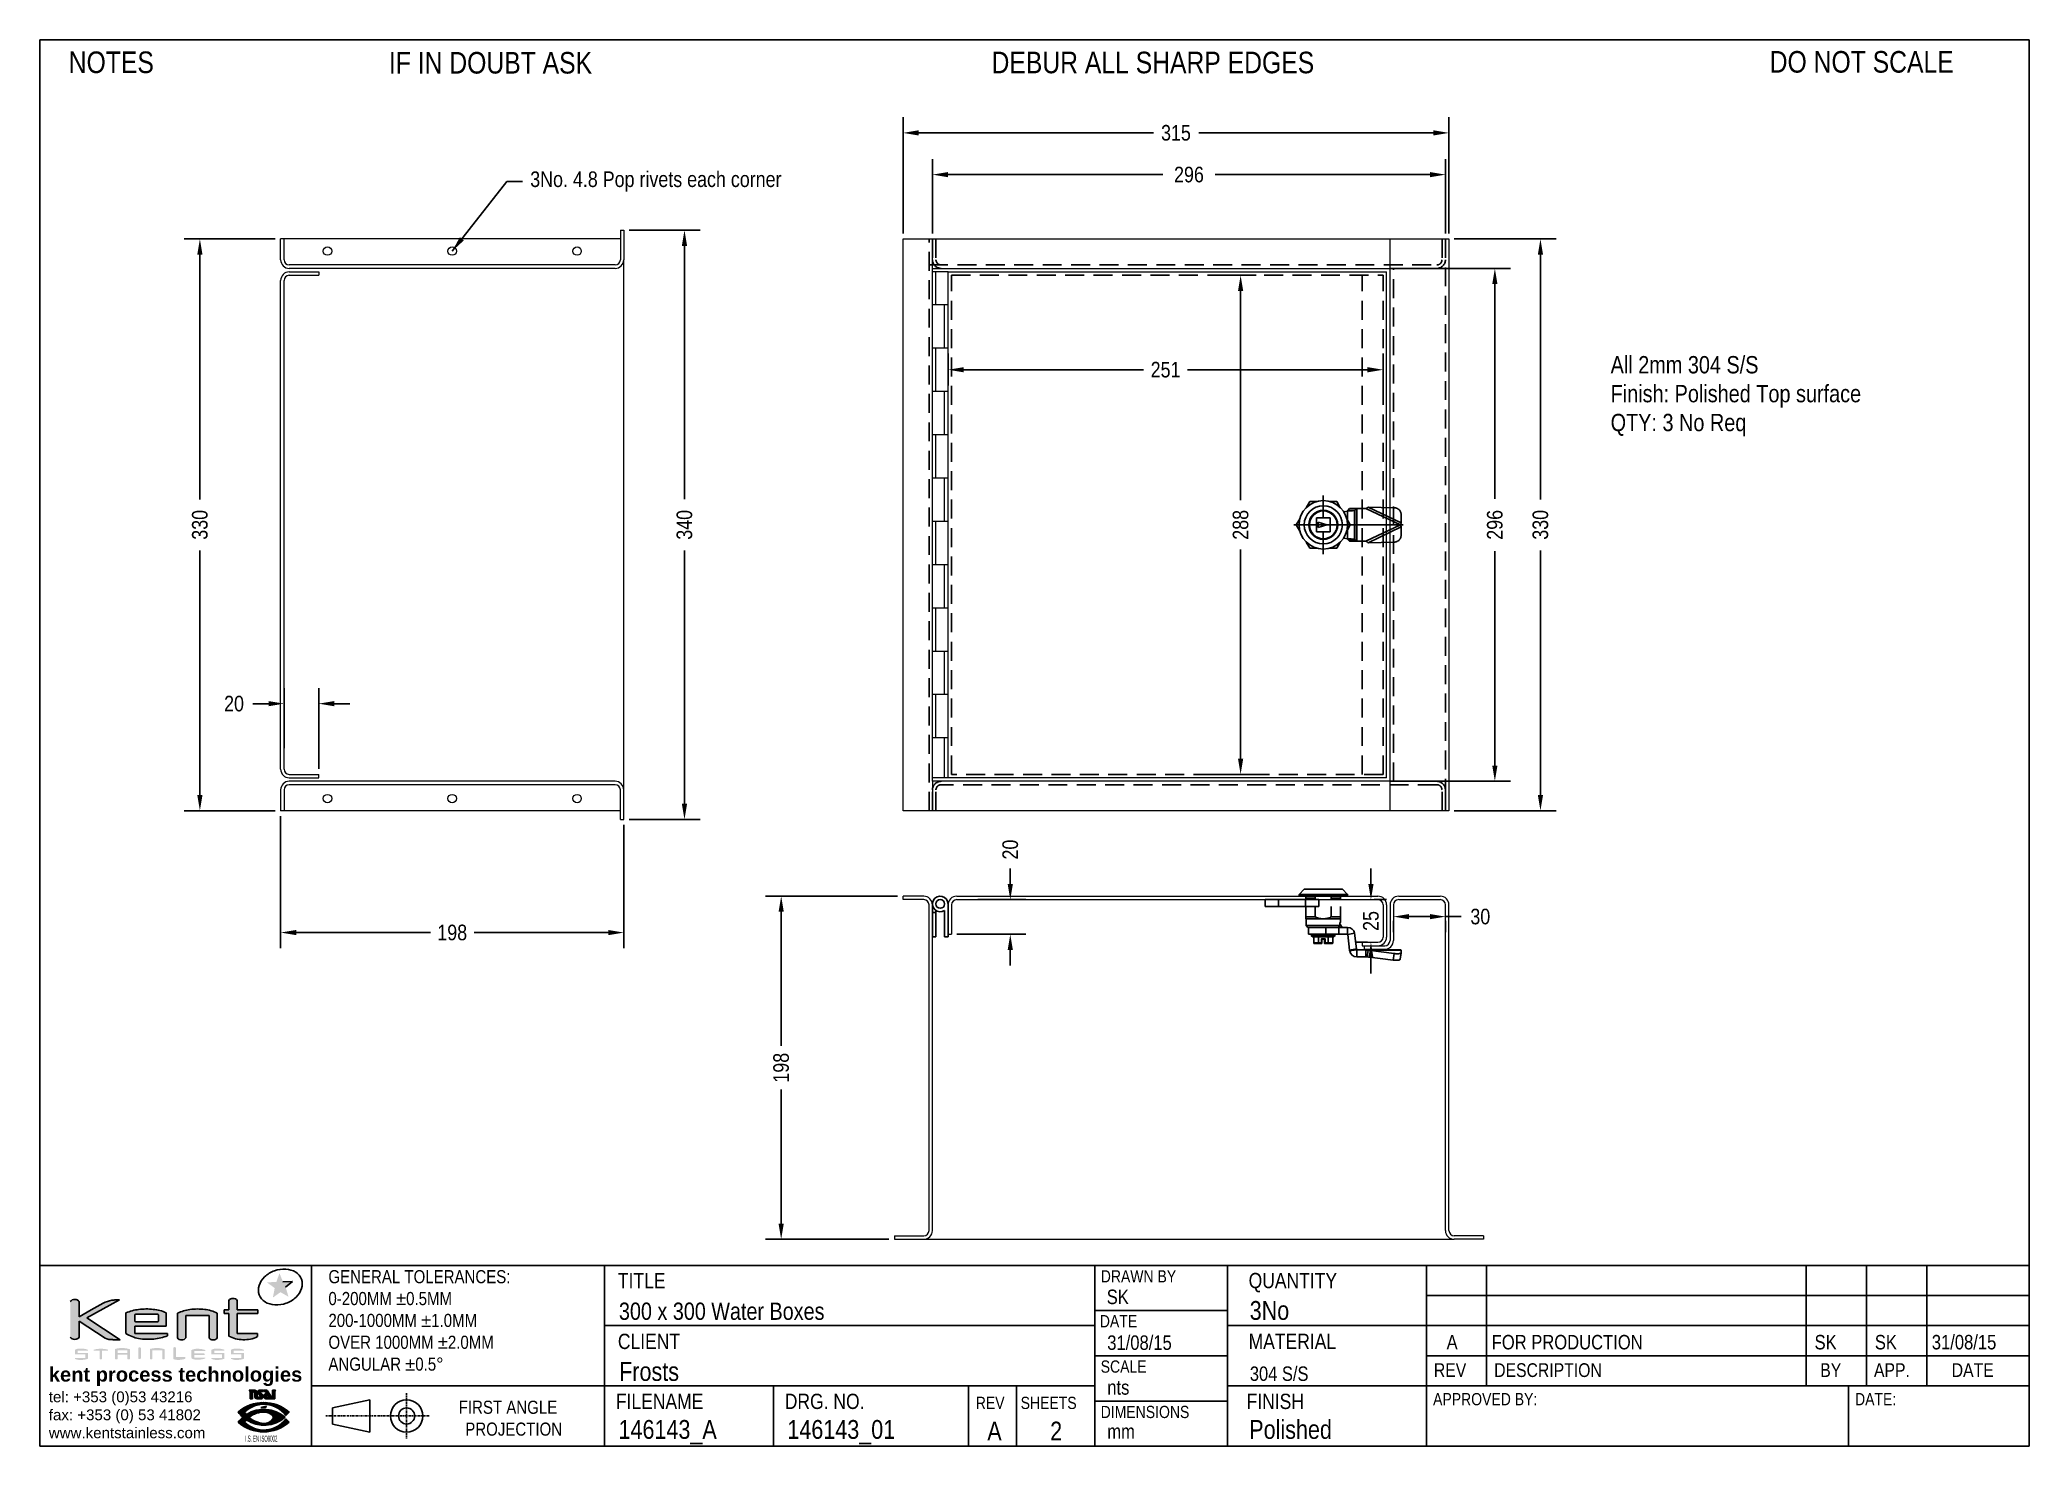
# Paper-space layout 'SHEET (1)' of a CAD drawing. Header units: millimetres. Extents: x 0 to 276, y 2 to 198.
# The model-space entities are those that its viewports show. They can reach past a viewport. Long polylines and large blocks are cut down to what shows.
import ezdxf

# ---------------------------------------------------------------- set-up
doc = ezdxf.new("R2010")
doc.units = ezdxf.units.MM
doc.header["$LTSCALE"] = 0.1
doc.header["$PDMODE"] = 66
doc.linetypes.add('CENTER', pattern=[50.8, 31.75, -6.35, 6.35, -6.35])
doc.linetypes.add('HIDDEN', pattern=[9.525, 6.35, -3.175])
doc.layers.get('0').update_dxf_attribs({"color": 9})
doc.layers.add('1', color=7, linetype='Continuous', lineweight=5)
for name, color, linetype in [('1000_02_NEW_VIEW_3_BL5', 7, 'Continuous'), ('1000_02_OBEN_3_BL11', 7, 'Continuous'), ('1000_101_NEW_VIEW_3_BL7', 7, 'Continuous'), ('1000_101_OBEN_3_BL12', 7, 'Continuous'), ('1000_13_NEW_VIEW_3_BL8', 7, 'Continuous'), ('1000_13_OBEN_3_BL10', 7, 'Continuous'), ('1000_140_OBEN_3_BL9', 7, 'Continuous'), ('1000_277_01_NEW_VIEW_3_BL6', 7, 'Continuous'), ('DRAW', 4, 'Continuous'), ('HIDDEN', 2, 'HIDDEN'), ('ISO DETAIL', 9, 'Continuous'), ('KENT', 9, 'Continuous'), ('VIEWPORTS', 9, 'Continuous')]:
    doc.layers.add(name, color=color, linetype=linetype)
doc.styles.get("Standard").update_dxf_attribs({"font": 'techl___.ttf'})
doc.styles.add('STYLE_01', font='techl___.ttf')
doc.dimstyles.new('50', dxfattribs={"dimscale": 50, "dimtxt": 0.18, "dimasz": 0.18, "dimexe": 0.18, "dimexo": 0.0625, "dimgap": 0.09, "dimtad": 0, "dimdec": 0, "dimzin": 12, "dimdsep": 46, "dimtxsty": 'STYLE_01', "dimcen": 0, "dimclrt": 3, "dimadec": 1, "dimazin": 0, "dimtfac": 1, "dimtdec": 0, "dimtofl": 0, "dimtmove": 0, "dimatfit": 3, "dimfxl": 0.18, "dimtolj": 1, "dimtzin": 12, "dimarcsym": 0})

psp = doc.layouts.new('SHEET (1)')

msp = doc.modelspace()

# ---------------------------------------------------------------- texts
at = {"layer": 'DRAW', "color": 3, "insert": (5467.5, 4413.2), "char_height": 9, "attachment_point": 4, "style": 'STYLE_01'}
msp.add_mtext('3No. 4.8 Pop rivets each corner', dxfattribs=at)
at = {"layer": 'DRAW', "insert": (6090.9, 4312.5), "char_height": 10, "attachment_point": 1, "style": 'STYLE_01'}
msp.add_mtext_dynamic_manual_height_columns('All 2mm 304 S/S\\PFinish: Polished Top surface\\PQTY: 3 No Req ', width=268.481, gutter_width=250, heights=[0], dxfattribs=at)

# ---------------------------------------------------------------- blocks, each defined once
blk = doc.blocks.new('TITLE')
at = {"layer": 'KENT'}
h = blk.add_hatch(color=254, dxfattribs=at)
h.paths.add_polyline_path([(11.6, 17.8, 0.081924), (13.35, 17.09, 0.062971), (15.47, 17.03, 0.075005), (17.37, 17.48), (17.37, 17.73, 0.414214), (17.29, 17.8), (12.93, 17.8, -0.414214), (12.85, 17.88), (12.85, 18.77, -0.414214), (12.93, 18.84), (17.11, 18.84, 0.414214), (17.18, 18.92), (17.18, 20.69, 0.075619), (15.4, 21.16, 0.061207), (13.36, 21.14, 0.077061), (11.6, 20.66)])
h.paths.add_polyline_path([(12.83, 19.5), (12.83, 20.4, -0.414214), (12.91, 20.47), (16.03, 20.47, -0.414214), (16.1, 20.4), (16.1, 19.5, -0.414214), (16.03, 19.43), (12.91, 19.43, -0.414214)], flags=16)
h.paths.add_polyline_path([(19.91, 20.31), (23.15, 20.31), (23.15, 17.2, 0.338561), (23.72, 16.94, 0.338561), (24.29, 17.2), (24.29, 20.63, 0.087959), (22.55, 21.15, 0.067705), (20.49, 21.14, 0.08965), (18.77, 20.61), (18.77, 17.2, 0.338561), (19.34, 16.94, 0.338581), (19.91, 17.2)])
h.paths.add_polyline_path([(33.08, 23.55), (34.2, 22.91), (33.8, 24.23), (34.76, 25.01), (33.43, 24.99), (32.94, 26.19), (32.51, 24.96), (31.18, 24.92), (32.28, 24.12), (32.03, 22.8)])
h.paths.add_polyline_path([(4.88, 15.42), (6.3, 15.42), (6.3, 15.54, 0.085267), (5.25, 15.71, 0.118204), (4.5, 15.54), (4.5, 14.89), (5.97, 14.89), (5.97, 14.38), (4.5, 14.38), (4.5, 14.28, 0.118635), (5.25, 14.12, 0.085267), (6.3, 14.28), (6.3, 15.1), (4.88, 15.1)])
h.paths.add_polyline_path([(8.28, 15.43), (9.09, 15.43), (9.09, 15.55, 0.134635), (7.12, 15.55), (7.12, 15.43), (7.93, 15.43), (7.93, 14.28, 0.368044), (8.11, 14.19, 0.367951), (8.28, 14.28)])
h.paths.add_polyline_path([(10.08, 14.28, 0.367951), (10.26, 14.19, 0.367951), (10.43, 14.28), (10.43, 14.87), (11.8, 14.87), (11.8, 14.28, 0.367951), (11.97, 14.19, 0.368043), (12.14, 14.28), (12.14, 15.61, 0.145256), (10.08, 15.65)])
h.paths.add_polyline_path([(10.43, 15.48), (11.8, 15.48), (11.8, 15.07), (10.43, 15.07)], flags=16)
h.paths.add_polyline_path([(13.32, 14.34, 0.367951), (13.49, 14.24, 0.367951), (13.67, 14.34), (13.67, 15.48), (13.67, 15.78, 0.367951), (13.49, 15.88, 0.367951), (13.32, 15.78), (13.32, 15.48)])
h.paths.add_polyline_path([(14.93, 14.28, 0.367951), (15.11, 14.19, 0.367951), (15.28, 14.28), (15.28, 15.48), (16.65, 15.48), (16.65, 14.28, 0.368043), (16.82, 14.19, 0.367951), (16.99, 14.28), (16.99, 15.61, 0.145256), (14.93, 15.65)])
h.paths.add_polyline_path([(18.54, 15.51), (18.54, 15.81, 0.367951), (18.37, 15.91, 0.367951), (18.2, 15.81), (18.2, 15.51), (18.2, 14.24, 0.098881), (18.83, 14.13, 0.085267), (19.87, 14.29), (19.87, 14.54), (18.54, 14.54)])
h.paths.add_polyline_path([(20.71, 14.43), (20.72, 14.33, 0.118205), (21.51, 14.15, 0.085267), (22.62, 14.33), (22.62, 14.43), (21.12, 14.43), (21.12, 14.81), (22.38, 14.81, 0.367951), (22.58, 14.92, 0.367951), (22.38, 15.03), (21.12, 15.03), (21.12, 15.38), (22.62, 15.38), (22.62, 15.5, 0.085267), (21.51, 15.68, 0.118204), (20.71, 15.5)])
h.paths.add_polyline_path([(23.87, 15.1), (23.87, 15.42), (25.28, 15.42), (25.28, 15.54, 0.085267), (24.24, 15.71, 0.118204), (23.49, 15.54), (23.49, 14.89), (24.95, 14.89), (24.95, 14.38), (23.49, 14.38), (23.49, 14.28, 0.118635), (24.24, 14.12, 0.085267), (25.28, 14.28), (25.28, 15.1)])
h.paths.add_polyline_path([(26.2, 14.89), (27.66, 14.89), (27.66, 14.38), (26.2, 14.38), (26.2, 14.28, 0.118635), (26.94, 14.12, 0.085267), (27.99, 14.28), (27.99, 15.1), (26.58, 15.1), (26.58, 15.42), (27.99, 15.42), (27.99, 15.54, 0.085267), (26.94, 15.71, 0.118204), (26.2, 15.54)])
for points in [[(33.8, 24.23), (34.76, 25.01), (33.43, 24.99), (32.94, 26.19), (32.51, 24.96), (31.18, 24.92), (32.28, 24.12), (32.03, 22.8), (33.08, 23.55), (34.2, 22.91)], [(24.29, 20.63, 0.087959), (22.55, 21.15, 0.067705), (20.49, 21.14, 0.08965), (18.77, 20.61), (18.77, 17.2, 0.338561), (19.34, 16.94, 0.338581), (19.91, 17.2), (19.91, 20.31), (23.15, 20.31), (23.15, 17.2, 0.338561), (23.72, 16.94, 0.338561), (24.29, 17.2)]]:
    blk.add_hatch(color=254, dxfattribs=at).paths.add_polyline_path(points)
h = blk.add_hatch(color=254, dxfattribs=at)
edge = h.paths.add_edge_path()
edge.add_arc((4.48, 17.75), 0.779, 216.3612, 323.6388)
edge.add_line((5.11, 17.29), (5.11, 19.5))
edge.add_line((5.11, 19.5), (8.69, 17.13))
edge.add_arc((9.66, 19.53), 2.59, 247.9175, 272.8553)
edge.add_line((9.79, 16.94), (10.79, 16.94))
edge.add_line((10.79, 16.94), (6.16, 19.96))
edge.add_line((6.16, 19.96), (10.72, 22.46))
edge.add_line((10.72, 22.46), (10.17, 22.47))
edge.add_spline(control_points=[(10.17, 22.47), (9.99, 22.46), (9.38, 22.44), (8.82, 22.19), (8.43, 22.03)], knot_values=[0, 0, 0, 0, 0.705302, 2.276403, 2.276403, 2.276403, 2.276403], degree=3, periodic=0)
edge.add_line((8.43, 22.03), (6.75, 21.11))
edge.add_line((6.75, 21.11), (5.11, 20.12))
edge.add_line((5.11, 20.12), (5.11, 22.23))
edge.add_arc((4.48, 21.77), 0.779, 36.3612, 143.6388)
edge.add_line((3.86, 22.23), (3.86, 17.29))
h.paths.add_polyline_path([(25.91, 17.45, 0.137383), (27.86, 16.94, 0.128196), (29.9, 17.37), (29.9, 17.8), (27.07, 17.8), (27.07, 20.58), (29.93, 20.58), (29.93, 21.09), (27.07, 21.09), (27.07, 22.38, 0.338561), (26.49, 22.65, 0.338561), (25.91, 22.38), (25.91, 21.09), (25.27, 21.09), (25.27, 20.58), (25.91, 20.58)])
h.paths.add_polyline_path([(29.82, 17.4), (29.82, 17.4), (29.82, 17.41), (29.82, 17.41)], flags=24)
h = blk.add_hatch(color=254, dxfattribs=at)
h.paths.add_polyline_path([(17.18, 18.84), (17.18, 20.69, 0.075619), (15.4, 21.16, 0.061207), (13.36, 21.14, 0.077061), (11.6, 20.66), (11.6, 17.8, 0.081924), (13.35, 17.09, 0.062971), (15.47, 17.03, 0.075005), (17.37, 17.48), (17.37, 17.8), (12.85, 17.8), (12.85, 18.84)])
h.paths.add_polyline_path([(16.1, 19.43), (12.83, 19.43), (12.83, 20.47), (16.1, 20.47)], flags=16)
for p, q in [((276.26, 197.73), (-0.39, 197.73)), ((-0.39, 197.73), (-0.39, 2.12)), ((276.26, 197.73), (276.26, 2.12)), ((-0.39, 27.27), (164.76, 27.27)), ((37.41, 2.12), (37.41, 27.27)), ((78.12, 27.27), (78.12, 2.12)), ((80.24, 27.27), (146.32, 27.27)), ((146.32, 27.27), (146.32, 2.12)), ((164.76, 27.27), (164.76, 2.12)), ((164.76, 27.27), (192.43, 27.27)), ((192.43, 27.27), (276.26, 27.27)), ((192.43, 27.27), (192.43, 2.12)), ((200.81, 27.27), (200.81, 10.51)), ((245.24, 27.27), (245.24, 10.51)), ((253.62, 27.27), (253.62, 10.51)), ((262.01, 27.27), (262.01, 10.51)), ((276.26, 23.08), (192.43, 23.08)), ((146.32, 20.98), (164.76, 20.98)), ((78.12, 18.89), (146.32, 18.89)), ((164.76, 18.89), (192.43, 18.89)), ((276.26, 18.89), (192.43, 18.89)), ((146.32, 14.7), (164.76, 14.7)), ((276.26, 14.7), (192.43, 14.7)), ((78.12, 10.51), (146.32, 10.51)), ((101.66, 10.51), (101.66, 2.12)), ((128.76, 10.51), (128.76, 2.12)), ((135.43, 10.51), (135.43, 2.12)), ((146.32, 8.41), (164.76, 8.41)), ((164.76, 10.51), (192.43, 10.51)), ((276.26, 10.51), (192.43, 10.51)), ((251.11, 10.51), (251.11, 2.12)), ((-0.39, 2.12), (276.26, 2.12))]:
    blk.add_line(p, q)
at = {"layer": 'ISO DETAIL'}
for p, q in [((37.41, 10.51), (78.12, 10.51)), ((45.51, 8.58), (40.33, 7.45)), ((45.51, 8.58), (45.51, 4.08)), ((40.33, 7.45), (40.33, 5.2)), ((45.51, 4.08), (40.33, 5.2))]:
    blk.add_line(p, q, dxfattribs=at)
at = {"layer": 'ISO DETAIL', "linetype": 'CENTER', "ltscale": 0.1}
for p, q in [((50.62, 9.48), (50.62, 3.18)), ((53.77, 6.33), (39.37, 6.33))]:
    blk.add_line(p, q, dxfattribs=at)
at = {"layer": 'ISO DETAIL'}
for radius in [2.25, 1.12]:
    blk.add_circle((50.62, 6.33), radius, dxfattribs=at)
at = {"layer": 'KENT', "color": 254}
for p, q in [((34.76, 25.01, -66.8), (33.43, 24.99, -66.8)), ((33.8, 24.23, -66.8), (34.76, 25.01, -66.8)), ((5.11, 22.23, -76.34), (5.11, 20.12, -76.34)), ((10.72, 22.46, -76.34), (6.16, 19.96, -76.34)), ((10.17, 22.47, -76.34), (10.72, 22.46, -76.34)), ((25.91, 22.38, -76.34), (25.91, 21.09, -76.34)), ((27.07, 22.38, -76.34), (27.07, 21.09, -76.34)), ((6.75, 21.11, -76.34), (5.11, 20.12, -76.34)), ((5.11, 19.5, -76.34), (8.69, 17.13, -76.34)), ((5.11, 19.5, -76.34), (5.11, 17.29, -76.34)), ((6.16, 19.96, -76.34), (10.79, 16.94, -76.34)), ((6.75, 21.11, -76.34), (8.43, 22.03, -76.34)), ((11.6, 20.66, -76.34), (11.6, 17.8, -76.34)), ((12.83, 20.4, -76.34), (12.83, 19.5, -76.34)), ((12.91, 20.47, -76.34), (16.03, 20.47, -76.34)), ((12.91, 19.43, -76.34), (16.03, 19.43, -76.34)), ((16.1, 20.4, -76.34), (16.1, 19.5, -76.34)), ((17.18, 20.69, -76.34), (17.18, 18.84, -76.34)), ((18.77, 17.2, -76.34), (18.77, 20.61, -76.34)), ((19.91, 17.2, -76.34), (19.91, 20.31, -76.34)), ((19.91, 20.31, -76.34), (23.15, 20.31, -76.34)), ((23.15, 20.31, -76.34), (23.15, 17.2, -76.34)), ((23.15, 17.2, -76.34), (23.15, 20.31, -76.34)), ((24.29, 17.2, -76.34), (24.29, 20.63, -76.34)), ((25.27, 21.09, -76.34), (25.91, 21.09, -76.34)), ((25.27, 21.09, -76.34), (25.27, 20.58, -76.34)), ((25.27, 20.58, -76.34), (25.91, 20.58, -76.34)), ((25.91, 20.58, -76.34), (25.91, 17.45, -76.34)), ((27.07, 21.09, -76.34), (29.93, 21.09, -76.34)), ((27.07, 20.58, -76.34), (27.07, 17.8, -76.34)), ((27.07, 20.58, -76.34), (29.93, 20.58, -76.34)), ((29.93, 21.09, -76.34), (29.93, 20.58, -76.34)), ((10.79, 16.94, -76.34), (9.79, 16.94, -76.34)), ((12.85, 18.84, -76.34), (17.18, 18.84, -76.34)), ((12.85, 18.84, -76.34), (12.85, 17.8, -76.34)), ((12.85, 17.8, -76.34), (17.37, 17.8, -76.34)), ((17.37, 17.48, -76.34), (17.37, 17.8, -76.34)), ((27.07, 17.8, -76.34), (29.9, 17.8, -76.34)), ((29.9, 17.37, -76.34), (29.9, 17.8, -76.34))]:
    blk.add_line(p, q, dxfattribs=at)
at = {"layer": 'KENT'}
for p, q in [((28.75, 9.92), (29.18, 9.92)), ((28.75, 9.92), (28.86, 9.73)), ((28.76, 9.9), (28.78, 9.92)), ((29.18, 9.47), (28.76, 9.89)), ((29.18, 9.51), (28.78, 9.92)), ((28.78, 9.87), (28.82, 9.92)), ((28.79, 9.85), (28.86, 9.92)), ((28.81, 9.82), (28.9, 9.92)), ((29.18, 9.55), (28.82, 9.92)), ((28.82, 9.8), (28.94, 9.92)), ((29.18, 9.43), (28.83, 9.78)), ((28.84, 9.77), (28.98, 9.92)), ((28.85, 9.75), (29.02, 9.92)), ((29.2, 9.58), (28.86, 9.92)), ((28.86, 9.71), (29.06, 9.92)), ((28.86, 9.67), (29.1, 9.92)), ((28.86, 9.63), (29.14, 9.92)), ((28.86, 9.43), (29.35, 9.92)), ((28.86, 9.39), (29.4, 9.92)), ((28.86, 9.35), (29.44, 9.92)), ((28.86, 9.31), (29.47, 9.92)), ((28.86, 9.59), (29.18, 9.91)), ((28.86, 9.27), (29.51, 9.91)), ((28.86, 9.47), (29.3, 9.9)), ((28.86, 9.55), (29.18, 9.87)), ((28.86, 9.51), (29.22, 9.87)), ((28.86, 8.73), (28.86, 9.73)), ((29.18, 9.39), (28.86, 9.71)), ((29.18, 9.35), (28.86, 9.67)), ((29.18, 9.31), (28.86, 9.63)), ((29.18, 9.27), (28.86, 9.59)), ((29.18, 9.23), (28.86, 9.55)), ((28.86, 9.23), (29.18, 9.55)), ((28.86, 9.19), (29.18, 9.51)), ((29.18, 9.19), (28.86, 9.51)), ((28.86, 9.15), (29.18, 9.47)), ((29.18, 9.15), (28.86, 9.47)), ((28.86, 9.11), (29.18, 9.43)), ((29.18, 9.11), (28.86, 9.43)), ((29.18, 9.07), (28.86, 9.39)), ((28.86, 9.07), (29.18, 9.39)), ((29.18, 9.03), (28.86, 9.35)), ((28.86, 9.03), (29.18, 9.35)), ((29.18, 8.99), (28.86, 9.31)), ((28.86, 8.99), (29.18, 9.31)), ((29.18, 8.95), (28.86, 9.27)), ((28.86, 8.95), (29.18, 9.27)), ((29.18, 8.91), (28.86, 9.23)), ((28.86, 8.91), (29.18, 9.23)), ((29.18, 8.87), (28.86, 9.19)), ((28.86, 8.87), (29.18, 9.19)), ((29.18, 8.83), (28.86, 9.14)), ((28.86, 8.83), (29.18, 9.14)), ((29.18, 8.78), (28.86, 9.1)), ((28.86, 8.78), (29.18, 9.1)), ((29.18, 8.74), (28.86, 9.06)), ((28.86, 8.74), (29.18, 9.06)), ((29.16, 8.73), (28.86, 9.02)), ((29.12, 8.73), (28.86, 8.98)), ((29.08, 8.73), (28.86, 8.94)), ((29.04, 8.73), (28.86, 8.9)), ((29, 8.73), (28.86, 8.86)), ((28.96, 8.73), (28.86, 8.82)), ((28.92, 8.73), (28.86, 8.78)), ((28.88, 8.73), (28.86, 8.74)), ((28.86, 8.73), (29.18, 8.73)), ((28.89, 8.73), (29.18, 9.02)), ((29.21, 9.6), (28.9, 9.92)), ((28.93, 8.73), (29.18, 8.98)), ((29.23, 9.62), (28.94, 9.92)), ((28.97, 8.73), (29.18, 8.94)), ((29.26, 9.64), (28.98, 9.92)), ((29.01, 8.73), (29.18, 8.9)), ((29.28, 9.65), (29.02, 9.92)), ((29.05, 8.73), (29.18, 8.86)), ((29.31, 9.66), (29.06, 9.92)), ((29.09, 8.73), (29.18, 8.82)), ((29.35, 9.66), (29.1, 9.92)), ((29.13, 8.73), (29.18, 8.78)), ((29.18, 9.88), (29.14, 9.92)), ((29.17, 8.73), (29.18, 8.74)), ((29.18, 9.87), (29.18, 9.92)), ((29.18, 8.73), (29.18, 9.55)), ((29.41, 9.65), (29.2, 9.86)), ((29.82, 9.28), (29.22, 9.87)), ((29.82, 9.32), (29.25, 9.89)), ((29.82, 9.36), (29.28, 9.9)), ((29.29, 9.66), (29.54, 9.91)), ((29.82, 9.4), (29.31, 9.91)), ((29.82, 9.44), (29.34, 9.92)), ((29.34, 9.66), (29.57, 9.9)), ((29.82, 9.48), (29.38, 9.92)), ((29.38, 9.66), (29.6, 9.88)), ((29.41, 9.65), (29.62, 9.87)), ((29.82, 9.52), (29.42, 9.92)), ((29.43, 9.64), (29.65, 9.85)), ((29.82, 9.56), (29.46, 9.92)), ((29.46, 9.62), (29.67, 9.84)), ((29.48, 9.6), (29.69, 9.82)), ((29.49, 9.58), (29.71, 9.8)), ((29.5, 9.55), (29.73, 9.78)), ((29.5, 9.51), (29.75, 9.75)), ((29.5, 9.46), (29.77, 9.73)), ((29.5, 9.42), (29.78, 9.7)), ((29.5, 9.38), (29.79, 9.67)), ((29.5, 9.34), (29.8, 9.64)), ((29.5, 9.3), (29.81, 9.61)), ((29.5, 9.26), (29.82, 9.58)), ((29.82, 9.24), (29.5, 9.56)), ((29.5, 9.06), (29.5, 9.55)), ((29.5, 9.22), (29.82, 9.54)), ((29.82, 9.2), (29.5, 9.51)), ((29.5, 9.18), (29.82, 9.5)), ((29.82, 9.15), (29.5, 9.47)), ((29.5, 9.14), (29.82, 9.46)), ((29.82, 9.11), (29.5, 9.43)), ((29.5, 9.1), (29.82, 9.42)), ((29.82, 9.07), (29.5, 9.39)), ((29.5, 9.06), (29.82, 9.38)), ((29.82, 9.03), (29.5, 9.35)), ((29.5, 9.02), (29.82, 9.34)), ((29.83, 8.98), (29.5, 9.31)), ((30.05, 8.73), (29.5, 9.27)), ((30.01, 8.73), (29.5, 9.23)), ((29.97, 8.73), (29.5, 9.19)), ((29.93, 8.73), (29.5, 9.15)), ((29.89, 8.73), (29.5, 9.11)), ((29.85, 8.73), (29.5, 9.07)), ((29.8, 8.73), (29.5, 9.03)), ((29.81, 9.61), (29.51, 9.91)), ((29.51, 8.99), (29.82, 9.3)), ((29.75, 8.74), (29.51, 8.98)), ((29.52, 8.96), (29.82, 9.26)), ((29.53, 8.93), (29.82, 9.22)), ((29.69, 8.76), (29.53, 8.92)), ((29.54, 8.9), (29.82, 9.18)), ((29.8, 9.67), (29.56, 9.9)), ((29.56, 8.88), (29.82, 9.14)), ((29.58, 8.85), (29.82, 9.1)), ((29.59, 8.83), (29.82, 9.06)), ((29.62, 8.81), (29.82, 9.02)), ((29.64, 8.79), (29.83, 8.99)), ((29.75, 9.75), (29.65, 9.85)), ((29.66, 8.78), (29.85, 8.96)), ((29.69, 8.76), (29.87, 8.94)), ((29.72, 8.75), (29.9, 8.93)), ((29.75, 8.74), (29.94, 8.93)), ((29.78, 8.73), (29.98, 8.93)), ((29.82, 9.02), (29.82, 9.55)), ((29.82, 8.73), (30.02, 8.93)), ((29.84, 8.73), (29.91, 8.73)), ((29.86, 8.73), (30.06, 8.93)), ((30.09, 8.73), (29.87, 8.94)), ((29.9, 8.73), (30.1, 8.93)), ((29.91, 9.71), (30.11, 9.92)), ((29.91, 9.67), (30.15, 9.92)), ((29.91, 9.63), (30.2, 9.92)), ((29.91, 9.64), (29.91, 9.73)), ((30.67, 8.95), (29.91, 9.71)), ((30.66, 8.92), (29.91, 9.67)), ((30.65, 8.89), (29.91, 9.63)), ((29.91, 8.93), (30.23, 8.93)), ((29.91, 8.73), (30.45, 8.73)), ((29.92, 9.6), (30.24, 9.92)), ((29.92, 9.56), (30.28, 9.92)), ((29.92, 9.76), (30.07, 9.91)), ((30.69, 9.02), (29.92, 9.78)), ((30.68, 8.98), (29.92, 9.75)), ((30.64, 8.86), (29.92, 9.58)), ((30.13, 8.73), (29.92, 8.93)), ((29.93, 9.53), (30.32, 9.92)), ((30.62, 8.84), (29.93, 9.53)), ((29.94, 9.5), (30.36, 9.92)), ((30.69, 9.05), (29.94, 9.81)), ((29.94, 8.73), (30.14, 8.93)), ((29.95, 9.84), (30, 9.88)), ((30.69, 9.1), (29.95, 9.83)), ((29.96, 9.48), (30.4, 9.92)), ((30.17, 8.73), (29.96, 8.93)), ((29.97, 9.45), (30.44, 9.92)), ((30.68, 9.15), (29.97, 9.85)), ((30.61, 8.81), (29.98, 9.44)), ((29.98, 8.73), (30.18, 8.93)), ((29.99, 9.43), (30.48, 9.92)), ((30.66, 9.2), (29.99, 9.87)), ((30.21, 8.73), (30, 8.93)), ((30.53, 9.38), (30.01, 9.89)), ((30.01, 9.41), (30.29, 9.69)), ((30.01, 9.41), (30.28, 9.13)), ((30.02, 8.73), (30.22, 8.93)), ((30.03, 9.39), (30.29, 9.65)), ((30.29, 9.66), (30.04, 9.9)), ((30.25, 8.73), (30.04, 8.93)), ((30.05, 9.37), (30.3, 9.62)), ((30.06, 8.73), (30.27, 8.94)), ((30.29, 9.69), (30.07, 9.91)), ((30.07, 9.35), (30.32, 9.6)), ((30.29, 8.73), (30.08, 8.93)), ((30.09, 9.92), (30.64, 9.92)), ((30.09, 9.33), (30.34, 9.58)), ((30.1, 8.73), (30.63, 9.26)), ((30.31, 9.72), (30.11, 9.92)), ((30.11, 9.31), (30.36, 9.56)), ((30.33, 8.73), (30.12, 8.93)), ((30.13, 9.29), (30.38, 9.54)), ((30.14, 8.73), (30.65, 9.24)), ((30.34, 9.73), (30.15, 9.92)), ((30.15, 9.27), (30.4, 9.51)), ((30.37, 8.73), (30.16, 8.93)), ((30.17, 9.25), (30.42, 9.49)), ((30.18, 8.73), (30.66, 9.21)), ((30.37, 9.73), (30.19, 9.92)), ((30.19, 9.23), (30.44, 9.47)), ((30.21, 9.21), (30.46, 9.45)), ((30.41, 8.73), (30.21, 8.93)), ((30.22, 8.73), (30.67, 9.18)), ((30.42, 9.73), (30.23, 9.92)), ((30.23, 9.19), (30.48, 9.43)), ((30.45, 8.73), (30.24, 8.93)), ((30.25, 9.17), (30.5, 9.41)), ((30.26, 8.73), (30.68, 9.15)), ((30.46, 9.73), (30.27, 9.92)), ((30.27, 9.14), (30.52, 9.39)), ((30.49, 8.73), (30.28, 8.94)), ((30.29, 9.12), (30.54, 9.37)), ((30.3, 9.63), (30.31, 9.61)), ((30.3, 8.73), (30.69, 9.11)), ((30.52, 8.74), (30.3, 8.96)), ((30.5, 9.73), (30.31, 9.92)), ((30.31, 9.61), (30.63, 9.27)), ((30.31, 9.1), (30.56, 9.35)), ((30.32, 9.07), (30.58, 9.33)), ((30.32, 9.04), (30.59, 9.31)), ((30.32, 8.99), (30.61, 9.28)), ((30.59, 8.79), (30.32, 9.06)), ((30.32, 9.02), (30.32, 9.04)), ((30.57, 8.77), (30.32, 9.02)), ((30.55, 8.75), (30.32, 8.98)), ((30.33, 9.73), (30.52, 9.92)), ((30.34, 8.73), (30.69, 9.08)), ((30.54, 9.73), (30.35, 9.92)), ((30.36, 9.73), (30.37, 9.73)), ((30.36, 9.73), (30.37, 9.73)), ((30.38, 9.73), (30.56, 9.92)), ((30.38, 9.73), (30.64, 9.73)), ((30.38, 8.73), (30.69, 9.04)), ((30.58, 9.73), (30.39, 9.92)), ((30.42, 9.73), (30.6, 9.92)), ((30.42, 8.73), (30.68, 8.99)), ((30.62, 9.73), (30.43, 9.92)), ((30.46, 9.73), (30.64, 9.92)), ((30.46, 8.73), (30.67, 8.94)), ((30.64, 9.75), (30.47, 9.92)), ((30.5, 9.73), (30.64, 9.88)), ((30.51, 8.74), (30.64, 8.87)), ((30.64, 9.79), (30.52, 9.92)), ((30.54, 9.73), (30.64, 9.84)), ((30.64, 9.83), (30.56, 9.92)), ((30.58, 9.73), (30.64, 9.8)), ((30.64, 9.87), (30.6, 9.92)), ((30.62, 9.73), (30.64, 9.76)), ((30.64, 9.73), (30.64, 9.92)), ((30.64, 9.91), (30.64, 9.92)), ((30.74, 9.89), (30.76, 9.92)), ((30.74, 9.85), (30.8, 9.92)), ((30.74, 9.81), (30.84, 9.92)), ((30.74, 9.73), (30.74, 9.92)), ((30.74, 9.77), (30.88, 9.92)), ((30.74, 9.73), (30.92, 9.92)), ((30.74, 9.92), (31.13, 9.92)), ((30.9, 9.73), (30.74, 9.9)), ((30.86, 9.73), (30.74, 9.86)), ((30.82, 9.73), (30.74, 9.82)), ((30.78, 9.73), (30.74, 9.78)), ((30.74, 9.73), (30.74, 9.74)), ((30.74, 9.73), (31.02, 9.73)), ((30.94, 9.73), (30.76, 9.92)), ((30.78, 9.73), (30.96, 9.92)), ((30.98, 9.73), (30.8, 9.92)), ((30.81, 9.12), (31.38, 9.68)), ((30.81, 9.08), (31.39, 9.66)), ((30.81, 9.04), (31.41, 9.63)), ((30.81, 9), (31.42, 9.61)), ((31.18, 8.73), (30.81, 9.09)), ((31.14, 8.73), (30.81, 9.06)), ((31.1, 8.73), (30.81, 9.01)), ((30.82, 9.73), (31, 9.92)), ((30.82, 8.97), (31.44, 9.59)), ((31.26, 8.73), (30.82, 9.16)), ((31.22, 8.73), (30.82, 9.13)), ((31.06, 8.73), (30.82, 8.96)), ((30.83, 9.17), (31.36, 9.71)), ((30.83, 8.93), (31.46, 9.56)), ((31.07, 8.96), (30.83, 9.19)), ((31.02, 9.73), (30.84, 9.92)), ((30.84, 8.9), (31.47, 9.54)), ((31.07, 9), (30.84, 9.22)), ((31.01, 8.73), (30.84, 8.9)), ((31.12, 9.73), (30.85, 9.73)), ((30.85, 9.24), (31.35, 9.73)), ((30.85, 8.88), (31.49, 9.51)), ((30.86, 9.73), (31.04, 9.92)), ((31.09, 9.02), (30.86, 9.25)), ((30.87, 8.85), (31.5, 9.49)), ((31.1, 9.04), (30.87, 9.27)), ((31.06, 9.73), (30.88, 9.92)), ((31.11, 9.53), (30.88, 9.28)), ((30.88, 8.83), (31.15, 9.1)), ((31.12, 9.06), (30.89, 9.29)), ((30.9, 9.73), (31.08, 9.92)), ((30.9, 8.8), (31.06, 8.97)), ((30.94, 8.76), (30.9, 8.81)), ((31.14, 9.09), (30.91, 9.32)), ((31.1, 9.73), (30.92, 9.92)), ((30.92, 8.78), (31.07, 8.94)), ((31.16, 9.11), (30.93, 9.34)), ((30.94, 9.73), (31.12, 9.92)), ((30.94, 8.76), (31.1, 8.92)), ((31.18, 9.13), (30.95, 9.36)), ((31.7, 9.17), (30.96, 9.92)), ((31.2, 9.15), (30.97, 9.38)), ((30.97, 8.75), (31.13, 8.91)), ((30.98, 9.73), (31.16, 9.91)), ((31.22, 9.17), (30.99, 9.4)), ((30.99, 8.74), (31.17, 8.91)), ((31.63, 9.28), (31, 9.92)), ((31.24, 9.19), (31.01, 9.42)), ((31.02, 9.73), (31.19, 9.9)), ((31.26, 9.21), (31.03, 9.44)), ((31.03, 8.73), (31.21, 8.91)), ((31.56, 9.39), (31.04, 9.92)), ((31.04, 9.73), (31.04, 9.73)), ((31.28, 9.23), (31.05, 9.46)), ((31.05, 8.73), (31.34, 8.73)), ((31.06, 9.73), (31.22, 9.89)), ((31.82, 8.73), (31.07, 9.48)), ((31.07, 8.73), (31.25, 8.91)), ((31.49, 9.5), (31.08, 9.92)), ((31.09, 9.03), (31.08, 9.02)), ((31.86, 8.73), (31.09, 9.5)), ((31.28, 9.24), (31.09, 9.03)), ((31.1, 9.73), (31.25, 9.87)), ((31.91, 8.73), (31.11, 9.52)), ((31.11, 8.73), (31.29, 8.91)), ((31.42, 9.62), (31.12, 9.92)), ((31.12, 9.54), (31.13, 9.56)), ((31.3, 8.73), (31.12, 8.91)), ((31.95, 8.73), (31.13, 9.55)), ((31.14, 9.73), (31.27, 9.86)), ((31.14, 9.57), (31.33, 9.76)), ((31.99, 8.73), (31.14, 9.57)), ((31.14, 8.91), (31.49, 8.91)), ((31.15, 8.73), (31.33, 8.91)), ((31.35, 9.73), (31.16, 9.91)), ((31.16, 9.71), (31.28, 9.83)), ((32.03, 8.73), (31.16, 9.6)), ((31.16, 9.59), (31.16, 9.59)), ((31.34, 8.73), (31.16, 8.91)), ((31.17, 9.64), (31.31, 9.78)), ((31.17, 9.62), (31.17, 9.63)), ((31.84, 8.95), (31.17, 9.63)), ((31.18, 9.68), (31.3, 9.81)), ((31.77, 9.06), (31.18, 9.66)), ((31.19, 8.73), (31.37, 8.91)), ((31.38, 8.73), (31.2, 8.91)), ((31.28, 9.84), (31.23, 9.88)), ((31.23, 8.73), (31.41, 8.91)), ((31.42, 8.73), (31.24, 8.91)), ((31.27, 8.73), (31.45, 8.91)), ((31.28, 9.83), (31.85, 8.93)), ((31.28, 9.24), (31.49, 8.91)), ((31.46, 8.73), (31.28, 8.91)), ((31.29, 9.23), (31.52, 9.46)), ((31.3, 9.21), (31.53, 9.44)), ((31.78, 8.73), (31.3, 9.21)), ((31.31, 8.73), (31.72, 9.14)), ((31.32, 9.18), (31.55, 9.41)), ((31.5, 8.73), (31.32, 8.91)), ((31.33, 9.16), (31.57, 9.39)), ((31.34, 8.73), (32.29, 8.73)), ((31.35, 9.13), (31.58, 9.36)), ((31.35, 8.73), (31.74, 9.12)), ((31.54, 8.73), (31.36, 8.91)), ((31.37, 9.11), (31.6, 9.34)), ((31.74, 8.73), (31.37, 9.1)), ((31.38, 9.08), (31.61, 9.31)), ((31.39, 8.73), (31.75, 9.09)), ((31.4, 9.06), (31.63, 9.29)), ((31.58, 8.73), (31.4, 8.91)), ((31.41, 9.03), (31.64, 9.26)), ((31.43, 9.01), (31.66, 9.24)), ((31.43, 8.73), (31.77, 9.07)), ((31.44, 8.98), (31.68, 9.22)), ((31.7, 8.73), (31.44, 8.99)), ((31.62, 8.73), (31.44, 8.91)), ((31.46, 8.96), (31.69, 9.19)), ((31.47, 8.73), (31.79, 9.04)), ((31.48, 8.93), (31.71, 9.17)), ((31.66, 8.73), (31.48, 8.91)), ((31.51, 8.73), (31.8, 9.02)), ((31.55, 8.73), (31.82, 8.99)), ((31.59, 8.73), (31.83, 8.97)), ((31.63, 8.73), (31.85, 8.94)), ((31.67, 8.73), (31.87, 8.92)), ((31.71, 8.73), (31.9, 8.91)), ((31.75, 8.73), (32.29, 9.26)), ((31.79, 8.73), (32.29, 9.22)), ((31.83, 8.73), (32.29, 9.18)), ((31.87, 8.73), (32.29, 9.14)), ((32.07, 8.73), (31.89, 8.91)), ((31.92, 8.73), (32.29, 9.1)), ((32.12, 8.73), (31.92, 8.92)), ((32.16, 8.73), (31.95, 8.94)), ((31.96, 8.98), (32.29, 9.3)), ((31.96, 8.73), (32.29, 9.06)), ((32.2, 8.73), (31.96, 8.97)), ((31.97, 9.91), (31.98, 9.92)), ((31.97, 9.86), (32.02, 9.92)), ((31.97, 9.82), (32.07, 9.92)), ((31.97, 9.77), (32.11, 9.92)), ((31.97, 9.73), (32.15, 9.92)), ((31.97, 9.69), (32.2, 9.92)), ((31.97, 9.64), (32.24, 9.92)), ((31.97, 9.6), (32.28, 9.92)), ((31.97, 9.55), (32.33, 9.92)), ((32.29, 9.6), (31.97, 9.92)), ((32.4, 9.92), (31.97, 9.92)), ((31.97, 9.92), (32.38, 9.92)), ((31.97, 9), (31.97, 9.92)), ((31.97, 9.51), (32.35, 9.9)), ((32.29, 9.56), (31.97, 9.88)), ((31.97, 9.47), (32.37, 9.87)), ((32.29, 9.52), (31.97, 9.84)), ((32.29, 9.48), (31.97, 9.8)), ((31.97, 9.43), (32.31, 9.77)), ((32.29, 9.44), (31.97, 9.76)), ((32.29, 9.4), (31.97, 9.72)), ((31.97, 9.38), (32.29, 9.7)), ((32.29, 9.36), (31.97, 9.68)), ((31.97, 9.34), (32.29, 9.66)), ((32.29, 9.32), (31.97, 9.64)), ((31.97, 9.3), (32.29, 9.62)), ((32.29, 9.27), (31.97, 9.59)), ((31.97, 9.26), (32.29, 9.58)), ((32.29, 9.23), (31.97, 9.55)), ((31.97, 9.22), (32.29, 9.54)), ((32.29, 9.19), (31.97, 9.51)), ((31.97, 9.18), (32.29, 9.5)), ((32.29, 9.15), (31.97, 9.47)), ((31.97, 9.14), (32.29, 9.46)), ((32.29, 9.11), (31.97, 9.43)), ((31.97, 9.1), (32.29, 9.42)), ((32.29, 9.07), (31.97, 9.39)), ((31.97, 9.06), (32.29, 9.38)), ((32.29, 9.03), (31.97, 9.35)), ((31.97, 9.02), (32.29, 9.34)), ((32.29, 8.99), (31.97, 9.31)), ((32.29, 8.95), (31.97, 9.27)), ((32.29, 8.91), (31.97, 9.23)), ((32.29, 8.87), (31.97, 9.19)), ((32.29, 8.83), (31.97, 9.15)), ((32.29, 8.79), (31.97, 9.11)), ((32.29, 8.75), (31.97, 9.07)), ((32.28, 8.73), (31.97, 9.04)), ((32.24, 8.73), (31.97, 9)), ((32.29, 8.73), (31.97, 8.73)), ((32, 8.73), (32.29, 9.02)), ((32.29, 9.64), (32.01, 9.92)), ((32.04, 8.73), (32.29, 8.98)), ((32.29, 9.68), (32.05, 9.92)), ((32.08, 8.73), (32.29, 8.94)), ((32.29, 9.72), (32.09, 9.92)), ((32.12, 8.73), (32.29, 8.9)), ((32.3, 9.75), (32.13, 9.92)), ((32.16, 8.73), (32.29, 8.86)), ((32.31, 9.77), (32.17, 9.92)), ((32.2, 8.73), (32.29, 8.82)), ((32.33, 9.8), (32.21, 9.92)), ((32.24, 8.73), (32.29, 8.78)), ((32.34, 9.82), (32.25, 9.92)), ((32.28, 8.73), (32.29, 8.74)), ((32.36, 9.85), (32.29, 9.92)), ((32.4, 9.92), (32.29, 9.73)), ((32.29, 8.73), (32.29, 9.73)), ((32.37, 9.87), (32.33, 9.92)), ((32.39, 9.9), (32.37, 9.92)), ((27.21, 6.85), (27.36, 7)), ((27.21, 5.45), (28.32, 6.56)), ((28.37, 5.75), (27.23, 6.9)), ((27.24, 6.82), (27.59, 7.18)), ((27.24, 5.42), (28.35, 6.53)), ((27.26, 6.79), (27.76, 7.3)), ((28.52, 5.67), (27.26, 6.92)), ((27.27, 5.4), (28.5, 6.63)), ((27.28, 6.76), (27.91, 7.39)), ((27.89, 4.95), (27.28, 5.55)), ((28.64, 5.59), (27.29, 6.95)), ((27.3, 5.37), (28.62, 6.7)), ((28.02, 4.87), (27.3, 5.58)), ((27.31, 6.73), (28.05, 7.47)), ((28.76, 5.53), (27.32, 6.97)), ((27.33, 6.7), (28.17, 7.54)), ((27.33, 5.35), (28.74, 6.76)), ((28.15, 4.79), (27.33, 5.61)), ((27.35, 6.67), (28.28, 7.6)), ((28.87, 5.48), (27.35, 6.99)), ((27.35, 5.64), (28.3, 6.59)), ((28.26, 4.73), (27.35, 5.64)), ((27.36, 5.32), (28.85, 6.81)), ((27.38, 6.64), (28.39, 7.66)), ((28.97, 5.43), (27.38, 7.02)), ((28.3, 5.72), (27.38, 6.64)), ((28.37, 4.68), (27.38, 5.67)), ((27.39, 5.3), (28.95, 6.86)), ((27.4, 6.61), (28.49, 7.7)), ((28.47, 4.63), (27.4, 5.7)), ((29.06, 5.39), (27.41, 7.04)), ((28.32, 5.75), (27.41, 6.67)), ((27.42, 5.28), (29.05, 6.9)), ((27.43, 6.58), (28.59, 7.75)), ((28.57, 4.58), (27.43, 5.73)), ((29.16, 5.35), (27.44, 7.07)), ((27.45, 6.55), (28.69, 7.79)), ((27.45, 5.25), (29.14, 6.94)), ((28.67, 4.54), (27.45, 5.76)), ((29.24, 5.32), (27.47, 7.09)), ((27.48, 6.53), (28.78, 7.82)), ((27.48, 5.23), (29.22, 6.98)), ((28.76, 4.51), (27.48, 5.79)), ((27.5, 6.5), (28.86, 7.86)), ((29.33, 5.29), (27.5, 7.11)), ((28.85, 4.47), (27.5, 5.82)), ((27.51, 5.21), (29.31, 7.01)), ((27.53, 6.47), (28.95, 7.89)), ((29.41, 5.26), (27.53, 7.14)), ((28.93, 4.44), (27.53, 5.84)), ((27.54, 5.18), (29.39, 7.03)), ((27.56, 6.44), (29.03, 7.92)), ((29.49, 5.23), (27.56, 7.16)), ((29.01, 4.41), (27.56, 5.87)), ((27.57, 5.16), (29.47, 7.06)), ((27.58, 6.41), (29.11, 7.94)), ((29.09, 4.39), (27.58, 5.9)), ((29.56, 5.21), (27.6, 7.18)), ((27.6, 5.14), (29.55, 7.08)), ((27.61, 6.39), (29.19, 7.97)), ((29.17, 4.36), (27.61, 5.93)), ((29.64, 5.19), (27.63, 7.2)), ((27.63, 5.12), (29.62, 7.1)), ((27.64, 6.36), (28.12, 6.84)), ((28.11, 5.48), (27.64, 5.95)), ((29.67, 5.22), (27.65, 7.23)), ((28.31, 6.57), (27.66, 7.23)), ((27.66, 5.09), (29.65, 7.08)), ((27.66, 6.33), (28.14, 6.81)), ((28.13, 5.51), (27.66, 5.98)), ((27.67, 5.09), (28.31, 5.74)), ((28.15, 6.79), (27.69, 7.25)), ((27.69, 6.3), (28.16, 6.77)), ((28.16, 5.54), (27.69, 6.01)), ((28.11, 6.88), (27.72, 7.27)), ((27.72, 6.28), (28.18, 6.74)), ((28.18, 5.57), (27.72, 6.03)), ((27.74, 6.25), (28.2, 6.71)), ((28.2, 5.6), (27.75, 6.06)), ((28.14, 6.91), (27.76, 7.29)), ((27.77, 6.23), (28.23, 6.68)), ((28.23, 5.63), (27.77, 6.09)), ((28.16, 6.94), (27.79, 7.31)), ((27.8, 6.2), (28.25, 6.65)), ((28.25, 5.66), (27.8, 6.11)), ((28.19, 6.96), (27.82, 7.33)), ((27.83, 6.17), (28.27, 6.62)), ((28.27, 5.69), (27.83, 6.14)), ((28.22, 6.99), (27.85, 7.35)), ((28.25, 7.01), (27.89, 7.38)), ((28.28, 7.04), (27.92, 7.4)), ((28.31, 7.06), (27.95, 7.42)), ((28.34, 7.09), (27.99, 7.44)), ((28.37, 7.11), (28.02, 7.46)), ((28.4, 7.13), (28.06, 7.48)), ((28.43, 7.16), (28.09, 7.5)), ((28.46, 7.18), (28.12, 7.52)), ((28.49, 7.2), (28.16, 7.54)), ((28.52, 7.23), (28.19, 7.55)), ((28.55, 7.25), (28.23, 7.57)), ((28.58, 7.27), (28.27, 7.59)), ((28.62, 7.29), (28.3, 7.61)), ((28.65, 7.32), (28.34, 7.63)), ((28.74, 6.15), (28.36, 6.53)), ((28.68, 7.34), (28.37, 7.65)), ((28.76, 6.18), (28.38, 6.56)), ((28.38, 5.75), (28.75, 6.12)), ((28.71, 7.36), (28.41, 7.66)), ((28.41, 5.73), (28.78, 6.1)), ((28.79, 6.2), (28.42, 6.58)), ((28.44, 5.71), (28.81, 6.07)), ((28.75, 7.38), (28.45, 7.68)), ((28.82, 6.22), (28.45, 6.6)), ((28.46, 7.18), (29.27, 7.99)), ((28.78, 7.4), (28.48, 7.7)), ((28.86, 6.25), (28.48, 6.62)), ((28.48, 5.69), (28.84, 6.05)), ((28.51, 5.67), (28.87, 6.03)), ((28.81, 7.42), (28.52, 7.71)), ((28.89, 6.27), (28.52, 6.64)), ((28.92, 6.29), (28.55, 6.66)), ((28.55, 5.65), (28.9, 6)), ((28.85, 7.44), (28.56, 7.73)), ((28.58, 5.63), (28.93, 5.98)), ((28.88, 7.46), (28.59, 7.75)), ((28.95, 6.31), (28.59, 6.68)), ((28.61, 5.61), (28.96, 5.96)), ((28.98, 6.33), (28.62, 6.7)), ((28.92, 7.48), (28.63, 7.76)), ((28.64, 7.31), (29.34, 8.01)), ((29.01, 6.36), (28.65, 6.72)), ((28.65, 5.59), (28.99, 5.93)), ((28.95, 7.5), (28.67, 7.78)), ((28.68, 5.57), (29.02, 5.91)), ((29.05, 6.38), (28.69, 6.73)), ((28.99, 7.52), (28.71, 7.8)), ((28.72, 5.55), (29.06, 5.89)), ((29.08, 6.4), (28.73, 6.75)), ((29.02, 7.53), (28.75, 7.81)), ((28.75, 5.53), (29.09, 5.87)), ((29.11, 6.42), (28.76, 6.77)), ((28.79, 7.4), (29.41, 8.03)), ((29.06, 7.55), (28.79, 7.83)), ((28.79, 5.52), (29.12, 5.85)), ((29.15, 6.44), (28.8, 6.79)), ((29.1, 7.57), (28.82, 7.84)), ((29.18, 6.46), (28.83, 6.81)), ((28.83, 5.5), (29.15, 5.83)), ((29.13, 7.59), (28.86, 7.86)), ((28.86, 5.48), (29.19, 5.81)), ((29.22, 6.48), (28.87, 6.83)), ((29.17, 7.6), (28.9, 7.87)), ((28.9, 5.46), (29.22, 5.78)), ((29.25, 6.5), (28.91, 6.84)), ((28.92, 7.48), (29.48, 8.05)), ((28.92, 6.29), (29.77, 7.14)), ((29.21, 7.62), (28.94, 7.89)), ((29.29, 6.51), (28.94, 6.86)), ((28.94, 5.45), (29.26, 5.76)), ((28.97, 5.43), (29.29, 5.75)), ((29.24, 7.64), (28.98, 7.9)), ((29.32, 6.53), (28.98, 6.88)), ((29.01, 5.41), (29.32, 5.73)), ((29.28, 7.65), (29.02, 7.91)), ((29.36, 6.55), (29.02, 6.89)), ((29.03, 7.54), (29.56, 8.06)), ((29.78, 5.16), (29.03, 5.91)), ((29.05, 5.4), (29.36, 5.71)), ((29.32, 7.67), (29.06, 7.93)), ((29.4, 6.57), (29.06, 6.91)), ((29.07, 6.39), (29.84, 7.16)), ((29.43, 6.58), (29.09, 6.92)), ((29.09, 5.38), (29.39, 5.69)), ((29.36, 7.69), (29.1, 7.94)), ((29.12, 5.36), (29.43, 5.67)), ((29.47, 6.6), (29.13, 6.94)), ((29.14, 7.59), (29.62, 8.08)), ((29.4, 7.7), (29.15, 7.95)), ((29.16, 5.35), (29.47, 5.65)), ((29.51, 6.62), (29.17, 6.96)), ((29.44, 7.71), (29.19, 7.97)), ((29.85, 5.14), (29.19, 5.81)), ((29.2, 6.47), (29.91, 7.17)), ((29.2, 5.33), (29.5, 5.63)), ((29.55, 6.63), (29.21, 6.97)), ((29.23, 7.63), (29.69, 8.09)), ((29.48, 7.73), (29.23, 7.98)), ((29.24, 5.32), (29.54, 5.62)), ((29.59, 6.65), (29.25, 6.99)), ((29.52, 7.74), (29.27, 7.99)), ((29.28, 5.3), (29.57, 5.6)), ((29.62, 6.66), (29.29, 7)), ((29.56, 7.76), (29.31, 8)), ((29.32, 6.53), (29.97, 7.18)), ((29.92, 5.13), (29.32, 5.73)), ((29.32, 5.29), (29.61, 5.58)), ((29.33, 7.67), (29.76, 8.1)), ((29.66, 6.68), (29.33, 7.01)), ((29.6, 7.77), (29.35, 8.01)), ((29.36, 5.28), (29.65, 5.57)), ((29.7, 6.69), (29.37, 7.03)), ((29.64, 7.78), (29.4, 8.02)), ((29.4, 5.26), (29.69, 5.55)), ((29.74, 6.71), (29.41, 7.04)), ((29.42, 7.71), (29.83, 8.12)), ((29.42, 6.58), (30.04, 7.2)), ((29.99, 5.11), (29.43, 5.67)), ((29.68, 7.8), (29.44, 8.04)), ((29.44, 5.25), (29.73, 5.53)), ((29.79, 6.72), (29.45, 7.05)), ((29.72, 7.81), (29.48, 8.05)), ((29.83, 6.73), (29.49, 7.07)), ((29.5, 7.74), (29.89, 8.13)), ((29.52, 6.62), (30.1, 7.21)), ((29.76, 7.82), (29.53, 8.06)), ((29.87, 6.74), (29.53, 7.08)), ((30.05, 5.1), (29.54, 5.61)), ((29.81, 7.83), (29.57, 8.07)), ((29.58, 7.77), (29.95, 8.14)), ((29.91, 6.76), (29.58, 7.09)), ((29.61, 6.66), (30.17, 7.21)), ((29.85, 7.84), (29.62, 8.08)), ((29.95, 6.77), (29.62, 7.1)), ((30.12, 5.09), (29.64, 5.57)), ((29.66, 7.79), (30.02, 8.15)), ((29.89, 7.85), (29.66, 8.08)), ((30, 6.78), (29.66, 7.11)), ((29.69, 6.69), (30.23, 7.22)), ((30.04, 6.79), (29.7, 7.12)), ((29.94, 7.86), (29.71, 8.09)), ((29.74, 7.81), (30.08, 8.15)), ((29.98, 7.87), (29.75, 8.1)), ((30.08, 6.8), (29.75, 7.14)), ((29.77, 6.72), (30.29, 7.23)), ((30.13, 6.81), (29.79, 7.15)), ((30.03, 7.88), (29.8, 8.11)), ((29.81, 7.83), (30.14, 8.16)), ((30.17, 6.82), (29.83, 7.16)), ((30.07, 7.89), (29.84, 8.12)), ((29.85, 6.74), (30.35, 7.24)), ((29.88, 7.85), (30.2, 8.17)), ((30.22, 6.82), (29.88, 7.17)), ((30.12, 7.9), (29.89, 8.13)), ((30.27, 6.83), (29.92, 7.17)), ((29.93, 6.76), (30.41, 7.24)), ((30.16, 7.91), (29.94, 8.13)), ((29.95, 7.87), (30.26, 8.17)), ((30.31, 6.84), (29.97, 7.18)), ((30.21, 7.91), (29.98, 8.14)), ((30, 6.78), (30.47, 7.25)), ((30.36, 6.85), (30.01, 7.19)), ((30.02, 7.88), (30.32, 8.18)), ((30.26, 7.92), (30.03, 8.15)), ((30.41, 6.85), (30.06, 7.2)), ((30.07, 6.8), (30.53, 7.25)), ((30.31, 7.93), (30.08, 8.15)), ((30.09, 7.89), (30.38, 8.18)), ((30.46, 6.86), (30.11, 7.21)), ((30.35, 7.93), (30.13, 8.16)), ((30.14, 6.81), (30.58, 7.25)), ((30.15, 7.9), (30.43, 8.19)), ((30.51, 6.86), (30.15, 7.21)), ((30.4, 7.94), (30.17, 8.16)), ((30.2, 6.82), (30.64, 7.26)), ((30.56, 6.86), (30.2, 7.22)), ((30.22, 7.91), (30.49, 8.19)), ((30.45, 7.94), (30.22, 8.17)), ((30.61, 6.87), (30.25, 7.23)), ((30.5, 7.94), (30.27, 8.17)), ((30.27, 6.83), (30.69, 7.26)), ((30.28, 7.92), (30.55, 8.19)), ((30.66, 6.87), (30.3, 7.23)), ((30.55, 7.95), (30.32, 8.18)), ((30.33, 6.84), (30.75, 7.26)), ((30.34, 7.93), (30.6, 8.19)), ((30.71, 6.87), (30.35, 7.24)), ((30.61, 7.95), (30.37, 8.18)), ((30.4, 7.51), (30.39, 7.52)), ((30.39, 6.85), (30.8, 7.26)), ((30.4, 7.94), (30.66, 8.19)), ((30.4, 7.51), (30.43, 7.53)), ((30.77, 6.87), (30.4, 7.24)), ((30.66, 7.95), (30.42, 8.19)), ((30.45, 7.51), (30.43, 7.53)), ((30.45, 6.86), (30.86, 7.26)), ((30.82, 6.87), (30.45, 7.25)), ((30.46, 7.94), (30.71, 8.19)), ((30.46, 7.51), (30.52, 7.57)), ((30.5, 7.52), (30.47, 7.55)), ((30.71, 7.95), (30.48, 8.19)), ((30.88, 6.87), (30.5, 7.25)), ((30.55, 7.52), (30.51, 7.56)), ((30.51, 6.86), (30.91, 7.26)), ((30.52, 7.94), (30.77, 8.19)), ((30.52, 7.52), (30.6, 7.59)), ((30.76, 7.95), (30.53, 8.19)), ((30.6, 7.52), (30.55, 7.58)), ((30.94, 6.86), (30.55, 7.25)), ((30.57, 7.95), (30.82, 8.19)), ((30.57, 6.86), (30.96, 7.25)), ((30.82, 7.95), (30.58, 8.19)), ((30.58, 7.52), (30.67, 7.61)), ((30.66, 7.52), (30.59, 7.59)), ((31, 6.86), (30.6, 7.25)), ((30.87, 7.95), (30.63, 8.19)), ((30.63, 7.95), (30.87, 8.19)), ((30.63, 7.52), (30.73, 7.62)), ((30.71, 7.52), (30.63, 7.6)), ((30.63, 6.87), (31.01, 7.25)), ((31.06, 6.85), (30.65, 7.26)), ((30.93, 7.95), (30.68, 8.19)), ((30.76, 7.52), (30.68, 7.61)), ((30.68, 6.87), (31.06, 7.25)), ((30.69, 7.95), (30.93, 8.19)), ((30.69, 7.52), (30.8, 7.63)), ((31.12, 6.84), (30.7, 7.26)), ((30.82, 7.52), (30.72, 7.62)), ((30.99, 7.95), (30.74, 8.19)), ((30.74, 7.95), (30.98, 8.19)), ((30.74, 7.52), (30.86, 7.64)), ((30.74, 6.87), (31.11, 7.25)), ((31.18, 6.83), (30.76, 7.26)), ((30.88, 7.52), (30.77, 7.63)), ((31.04, 7.94), (30.79, 8.19)), ((30.79, 6.87), (31.16, 7.24)), ((30.8, 7.95), (31.03, 8.19)), ((30.8, 7.52), (30.92, 7.64)), ((30.93, 7.52), (30.81, 7.63)), ((31.25, 6.82), (30.81, 7.26)), ((30.84, 6.87), (31.21, 7.24)), ((31.1, 7.94), (30.85, 8.19)), ((30.85, 7.95), (31.08, 8.18)), ((30.85, 7.52), (30.97, 7.64)), ((30.99, 7.51), (30.86, 7.64)), ((31.33, 6.79), (30.87, 7.26)), ((30.88, 6.87), (30.93, 6.86)), ((31.16, 7.93), (30.9, 8.19)), ((30.9, 7.95), (31.13, 8.18)), ((30.9, 7.52), (31.02, 7.64)), ((30.9, 6.87), (31.26, 7.23)), ((31.03, 7.52), (30.91, 7.64)), ((31.41, 6.77), (30.92, 7.26)), ((30.93, 6.86), (30.96, 6.86)), ((30.95, 7.95), (31.18, 8.18)), ((30.95, 7.51), (31.08, 7.64)), ((30.95, 6.86), (31.31, 7.23)), ((31.22, 7.93), (30.96, 8.19)), ((31.05, 7.56), (30.97, 7.64)), ((31.5, 6.73), (30.98, 7.25)), ((31, 7.95), (31.23, 8.17)), ((31, 7.51), (31.06, 7.57)), ((31, 6.86), (31.36, 7.22)), ((31.29, 7.92), (31.01, 8.19)), ((31.02, 7.51), (31.11, 7.64)), ((31.07, 7.59), (31.02, 7.64)), ((31.62, 6.67), (31.03, 7.25)), ((31.05, 7.94), (31.28, 8.17)), ((31.05, 6.85), (31.41, 7.21)), ((31.35, 7.91), (31.07, 8.19)), ((31.1, 7.62), (31.08, 7.64)), ((31.77, 6.57), (31.09, 7.25)), ((31.09, 6.85), (31.45, 7.21)), ((31.1, 7.94), (31.33, 8.16)), ((31.41, 7.9), (31.13, 8.18)), ((31.14, 6.84), (31.5, 7.2)), ((31.14, 5.06), (31.63, 5.54)), ((31.15, 7.93), (31.38, 8.16)), ((32.84, 5.55), (31.15, 7.24)), ((31.48, 7.89), (31.19, 8.18)), ((31.19, 6.83), (31.55, 7.19)), ((31.2, 7.93), (31.43, 8.15)), ((31.2, 5.06), (32.87, 6.74)), ((32.88, 5.57), (31.21, 7.24)), ((31.23, 6.82), (31.59, 7.18)), ((31.55, 7.87), (31.25, 8.17)), ((31.25, 7.92), (31.47, 8.15)), ((31.26, 5.07), (32.91, 6.72)), ((32.91, 5.59), (31.27, 7.23)), ((31.27, 6.81), (31.64, 7.18)), ((31.3, 7.92), (31.52, 8.14)), ((31.61, 7.86), (31.31, 8.17)), ((31.31, 6.8), (31.68, 7.17)), ((31.32, 5.07), (32.94, 6.7)), ((32.95, 5.61), (31.33, 7.23)), ((31.35, 7.91), (31.57, 8.13)), ((31.36, 6.79), (31.73, 7.16)), ((31.69, 7.84), (31.37, 8.16)), ((31.38, 5.08), (32.98, 6.68)), ((31.39, 7.9), (31.61, 8.12)), ((32.98, 5.63), (31.39, 7.22)), ((31.4, 6.77), (31.77, 7.15)), ((31.76, 7.82), (31.43, 8.15)), ((31.43, 6.76), (31.82, 7.14)), ((31.44, 7.89), (31.66, 8.12)), ((31.44, 5.09), (33.01, 6.66)), ((33.01, 5.65), (31.46, 7.21)), ((31.47, 6.74), (31.86, 7.13)), ((31.48, 7.89), (31.71, 8.11)), ((31.83, 7.8), (31.49, 8.14)), ((31.51, 6.72), (31.9, 7.12)), ((31.51, 5.1), (33.05, 6.64)), ((33.05, 5.67), (31.52, 7.2)), ((31.53, 7.88), (31.75, 8.1)), ((31.55, 6.71), (31.95, 7.11)), ((31.91, 7.78), (31.56, 8.13)), ((31.57, 7.87), (31.8, 8.09)), ((31.57, 5.11), (33.08, 6.62)), ((31.58, 6.69), (31.99, 7.09)), ((33.08, 5.69), (31.59, 7.19)), ((31.95, 5.2), (31.61, 5.54)), ((31.99, 7.75), (31.62, 8.12)), ((31.62, 7.86), (31.84, 8.08)), ((31.62, 6.67), (32.03, 7.08)), ((31.64, 5.13), (33.12, 6.6)), ((33.11, 5.71), (31.65, 7.17)), ((31.65, 6.65), (32.07, 7.07)), ((31.99, 5.21), (31.65, 5.56)), ((31.66, 7.85), (31.89, 8.07)), ((32.07, 7.72), (31.68, 8.11)), ((31.68, 6.63), (32.11, 7.06)), ((32.04, 5.22), (31.68, 5.58)), ((31.71, 7.84), (31.93, 8.06)), ((31.71, 5.14), (33.15, 6.58)), ((32.08, 5.24), (31.71, 5.61)), ((33.15, 5.73), (31.72, 7.16)), ((31.72, 6.61), (32.15, 7.04)), ((32.12, 5.25), (31.74, 5.63)), ((32.16, 7.69), (31.75, 8.1)), ((31.75, 7.83), (31.98, 8.05)), ((31.75, 6.58), (32.19, 7.03)), ((32.16, 5.26), (31.77, 5.65)), ((31.78, 6.56), (32.23, 7.02)), ((31.78, 5.16), (33.18, 6.56)), ((31.79, 7.81), (32.02, 8.04)), ((33.18, 5.75), (31.79, 7.14)), ((32.2, 5.28), (31.8, 5.68)), ((31.81, 6.54), (32.27, 7)), ((32.25, 7.66), (31.82, 8.09)), ((32.24, 5.29), (31.82, 5.71)), ((31.83, 7.8), (32.06, 8.03)), ((31.84, 6.51), (32.31, 6.99)), ((31.85, 5.17), (33.21, 6.54)), ((32.28, 5.3), (31.85, 5.73)), ((33.21, 5.77), (31.86, 7.13)), ((31.87, 7.79), (32.1, 8.02)), ((31.87, 6.49), (32.35, 6.97)), ((32.32, 5.32), (31.88, 5.76)), ((32.34, 7.61), (31.89, 8.07)), ((31.9, 6.46), (32.39, 6.96)), ((32.36, 5.33), (31.9, 5.79)), ((31.92, 7.78), (32.15, 8.01)), ((31.92, 6.44), (32.43, 6.94)), ((31.92, 5.19), (33.25, 6.52)), ((33.25, 5.8), (31.93, 7.11)), ((32.4, 5.35), (31.93, 5.82)), ((31.95, 6.41), (32.47, 6.93)), ((32.44, 5.36), (31.95, 5.85)), ((32.45, 7.57), (31.96, 8.06)), ((31.96, 7.76), (32.19, 8)), ((32.47, 5.38), (31.97, 5.88)), ((31.98, 6.38), (32.51, 6.91)), ((32, 7.75), (32.23, 7.99)), ((32, 6.35), (32.55, 6.9)), ((32, 5.21), (33.28, 6.5)), ((32.51, 5.4), (32, 5.91)), ((33.28, 5.82), (32.01, 7.09)), ((32.01, 5.93), (32.84, 6.76)), ((32.02, 6.32), (32.58, 6.88)), ((32.8, 5.53), (32.02, 6.32)), ((32.55, 5.41), (32.02, 5.94)), ((32.56, 7.51), (32.03, 8.04)), ((32.04, 7.74), (32.27, 7.97)), ((32.04, 6.28), (32.62, 6.86)), ((32.59, 5.43), (32.04, 5.98)), ((32.05, 6.24), (32.66, 6.85)), ((32.62, 5.45), (32.05, 6.02)), ((32.06, 6.03), (32.8, 6.78)), ((32.77, 5.52), (32.06, 6.23)), ((32.66, 5.46), (32.06, 6.06)), ((32.07, 6.2), (32.69, 6.83)), ((32.07, 6.15), (32.73, 6.81)), ((32.07, 6.1), (32.77, 6.79)), ((32.07, 5.24), (33.31, 6.47)), ((32.73, 5.5), (32.07, 6.16)), ((32.7, 5.48), (32.07, 6.11)), ((32.08, 7.72), (32.32, 7.96)), ((33.31, 5.84), (32.08, 7.07)), ((32.68, 7.45), (32.1, 8.02)), ((32.12, 7.71), (32.36, 7.95)), ((32.15, 5.26), (33.34, 6.45)), ((32.16, 7.69), (32.4, 7.94)), ((33.34, 5.86), (32.16, 7.04)), ((32.81, 7.37), (32.17, 8)), ((32.19, 7.68), (32.44, 7.92)), ((32.23, 7.66), (32.48, 7.91)), ((32.23, 5.29), (33.38, 6.43)), ((33.37, 5.88), (32.24, 7.01)), ((32.97, 7.26), (32.25, 7.98)), ((32.27, 7.65), (32.52, 7.89)), ((32.31, 7.63), (32.56, 7.88)), ((33.19, 7.09), (32.32, 7.96)), ((32.32, 5.32), (33.41, 6.41)), ((33.4, 5.91), (32.33, 6.98)), ((32.35, 7.61), (32.6, 7.87)), ((32.38, 7.6), (32.64, 7.85)), ((33.88, 6.45), (32.4, 7.93)), ((33.43, 5.93), (32.41, 6.95)), ((32.41, 5.35), (33.44, 6.38)), ((32.42, 7.58), (32.68, 7.84)), ((32.42, 4.39), (33.89, 5.86)), ((32.46, 7.56), (32.72, 7.82)), ((33.91, 6.48), (32.48, 7.91)), ((32.49, 7.54), (32.75, 7.81)), ((32.5, 5.39), (33.47, 6.36)), ((32.5, 4.42), (33.91, 5.84)), ((33.47, 5.95), (32.51, 6.91)), ((32.53, 7.53), (32.79, 7.79)), ((32.56, 7.51), (32.83, 7.78)), ((33.94, 6.51), (32.57, 7.88)), ((32.58, 4.45), (33.94, 5.81)), ((32.59, 5.43), (33.5, 6.34)), ((32.6, 7.49), (32.87, 7.76)), ((33.5, 5.98), (32.6, 6.87)), ((32.63, 7.47), (32.91, 7.74)), ((33.96, 6.54), (32.65, 7.85)), ((32.67, 7.45), (32.94, 7.73)), ((32.67, 4.48), (33.97, 5.78)), ((32.69, 5.48), (33.53, 6.31)), ((32.7, 7.43), (32.98, 7.71)), ((33.53, 6), (32.7, 6.83)), ((33.99, 6.56), (32.74, 7.81)), ((32.74, 7.41), (33.02, 7.69)), ((32.76, 4.52), (33.99, 5.75)), ((32.77, 7.39), (33.06, 7.68)), ((32.8, 7.37), (33.09, 7.66)), ((32.8, 5.53), (33.56, 6.29)), ((33.56, 6.03), (32.81, 6.77)), ((34.02, 6.59), (32.83, 7.78)), ((32.84, 7.35), (33.13, 7.64)), ((32.85, 4.56), (34.02, 5.73)), ((32.87, 7.33), (33.16, 7.62)), ((32.9, 7.31), (33.2, 7.6)), ((33.59, 6.05), (32.92, 6.71)), ((32.92, 5.6), (33.59, 6.27)), ((34.04, 6.62), (32.93, 7.73)), ((32.93, 7.28), (33.24, 7.59)), ((32.95, 4.6), (34.05, 5.7)), ((32.97, 7.26), (33.27, 7.57)), ((33, 7.24), (33.31, 7.55)), ((34.07, 6.65), (33.03, 7.69)), ((33.03, 7.22), (33.34, 7.53)), ((33.61, 6.07), (33.05, 6.64)), ((33.05, 5.67), (33.62, 6.24)), ((33.05, 4.64), (34.07, 5.67)), ((33.06, 7.19), (33.38, 7.51)), ((33.09, 7.17), (33.41, 7.49)), ((33.12, 7.15), (33.44, 7.47)), ((34.1, 6.67), (33.13, 7.64)), ((33.15, 7.12), (33.48, 7.45)), ((33.15, 4.69), (34.1, 5.64)), ((33.18, 7.1), (33.51, 7.43)), ((33.64, 6.1), (33.18, 6.56)), ((33.19, 5.76), (33.65, 6.22)), ((33.21, 7.08), (33.55, 7.41)), ((34.12, 6.7), (33.24, 7.58)), ((33.24, 7.05), (33.58, 7.39)), ((33.26, 4.75), (34.13, 5.62)), ((33.27, 7.03), (33.61, 7.37)), ((33.3, 7), (33.65, 7.35)), ((33.33, 6.98), (33.68, 7.33)), ((34.15, 6.73), (33.35, 7.52)), ((33.67, 6.12), (33.35, 6.45)), ((33.36, 6.95), (33.71, 7.31)), ((33.36, 5.88), (33.68, 6.19)), ((33.38, 6.92), (33.74, 7.28)), ((33.38, 4.81), (34.15, 5.59)), ((33.41, 6.9), (33.78, 7.26)), ((33.44, 6.87), (33.81, 7.24)), ((33.47, 6.85), (33.84, 7.22)), ((34.18, 6.76), (33.48, 7.45)), ((33.49, 6.82), (33.87, 7.2)), ((33.51, 4.89), (34.18, 5.56)), ((33.52, 6.79), (33.9, 7.17)), ((33.93, 5.17), (33.54, 5.55)), ((33.55, 6.76), (33.93, 7.15)), ((33.7, 6.15), (33.56, 6.29)), ((33.57, 6.74), (33.97, 7.13)), ((33.96, 5.19), (33.57, 5.58)), ((33.99, 5.21), (33.59, 5.61)), ((33.6, 6.71), (34, 7.11)), ((33.61, 6.07), (33.71, 6.17)), ((34.2, 6.78), (33.62, 7.37)), ((33.62, 6.68), (34.03, 7.08)), ((34.02, 5.24), (33.62, 5.64)), ((34.05, 5.26), (33.64, 5.67)), ((33.65, 6.65), (34.06, 7.06)), ((33.65, 4.98), (34.21, 5.53)), ((34.08, 5.28), (33.67, 5.7)), ((33.68, 6.62), (34.09, 7.03)), ((33.69, 5.72), (33.86, 5.89)), ((34.11, 5.31), (33.69, 5.72)), ((33.7, 6.59), (34.12, 7.01)), ((33.72, 6.56), (34.15, 6.99)), ((34.14, 5.33), (33.72, 5.75)), ((34.17, 5.36), (33.74, 5.78)), ((33.75, 6.53), (34.18, 6.96)), ((33.86, 6.43), (33.75, 6.53)), ((34.23, 6.81), (33.77, 7.26)), ((33.77, 6.5), (34.21, 6.94)), ((34.2, 5.38), (33.77, 5.81)), ((34.23, 5.4), (33.79, 5.84)), ((33.8, 6.47), (34.24, 6.91)), ((33.82, 6.44), (34.27, 6.89)), ((34.26, 5.43), (33.82, 5.87)), ((34.29, 6.87), (33.84, 6.41)), ((34.29, 5.45), (33.84, 5.91)), ((34.26, 6.84), (33.96, 7.13)), ((34.28, 6.86), (34.22, 6.93)), ((27.3, 5.37), (27.21, 5.46)), ((27.55, 5.18), (27.23, 5.49)), ((27.73, 5.05), (27.26, 5.52)), ((27.7, 5.07), (28.13, 5.5)), ((27.73, 5.05), (28.11, 5.43)), ((27.76, 5.03), (28.14, 5.41)), ((27.79, 5.01), (28.17, 5.38)), ((27.83, 4.98), (28.2, 5.36)), ((27.86, 4.96), (28.23, 5.33)), ((27.89, 4.94), (28.26, 5.31)), ((27.93, 4.92), (28.28, 5.28)), ((27.96, 4.9), (28.31, 5.26)), ((27.99, 4.88), (28.34, 5.23)), ((28.03, 4.86), (28.37, 5.21)), ((28.06, 4.84), (28.4, 5.18)), ((28.1, 4.82), (28.43, 5.16)), ((28.13, 4.8), (28.47, 5.14)), ((28.17, 4.78), (28.5, 5.11)), ((28.2, 4.76), (28.53, 5.09)), ((28.24, 4.75), (28.56, 5.07)), ((28.27, 4.73), (28.59, 5.05)), ((28.31, 4.71), (28.62, 5.02)), ((28.34, 4.69), (28.66, 5)), ((28.38, 4.67), (28.69, 4.98)), ((29.25, 4.34), (28.41, 5.18)), ((28.42, 4.66), (28.72, 4.96)), ((28.45, 4.64), (28.75, 4.94)), ((28.49, 4.62), (28.79, 4.92)), ((28.53, 4.6), (28.82, 4.9)), ((28.56, 4.59), (28.86, 4.88)), ((28.6, 4.57), (28.89, 4.86)), ((29.33, 4.32), (28.61, 5.03)), ((28.64, 4.56), (28.92, 4.84)), ((28.68, 4.54), (28.96, 4.82)), ((28.72, 4.52), (29, 4.8)), ((28.75, 4.51), (29.03, 4.78)), ((29.4, 4.3), (28.76, 4.94)), ((28.79, 4.49), (29.07, 4.77)), ((28.83, 4.48), (29.1, 4.75)), ((28.87, 4.46), (29.14, 4.73)), ((29.47, 4.28), (28.89, 4.86)), ((28.91, 4.45), (29.18, 4.71)), ((28.95, 4.43), (29.21, 4.7)), ((28.99, 4.42), (29.25, 4.68)), ((29.54, 4.26), (29.01, 4.8)), ((29.03, 4.41), (29.29, 4.67)), ((29.07, 4.39), (29.33, 4.65)), ((29.11, 4.38), (29.37, 4.63)), ((29.61, 4.25), (29.12, 4.74)), ((29.15, 4.37), (29.41, 4.62)), ((29.2, 4.36), (29.44, 4.6)), ((29.68, 4.23), (29.22, 4.7)), ((29.24, 4.34), (29.48, 4.59)), ((29.28, 4.33), (29.52, 4.58)), ((29.75, 4.22), (29.31, 4.66)), ((29.32, 4.32), (29.56, 4.56)), ((29.36, 4.31), (29.61, 4.55)), ((29.81, 4.21), (29.4, 4.62)), ((29.41, 4.3), (29.65, 4.54)), ((29.45, 4.29), (29.69, 4.52)), ((29.48, 5.24), (29.76, 5.52)), ((29.88, 4.2), (29.48, 4.59)), ((29.49, 4.28), (29.73, 4.51)), ((29.52, 5.22), (29.8, 5.5)), ((29.54, 4.26), (29.77, 4.5)), ((29.57, 5.21), (29.84, 5.49)), ((29.94, 4.19), (29.57, 4.56)), ((29.58, 4.25), (29.82, 4.49)), ((29.61, 5.2), (29.88, 5.48)), ((29.62, 4.25), (29.86, 4.48)), ((29.65, 5.19), (29.92, 5.46)), ((30, 4.18), (29.65, 4.54)), ((29.67, 4.24), (29.9, 4.47)), ((29.69, 5.18), (29.96, 5.45)), ((29.71, 4.23), (29.95, 4.46)), ((30.07, 4.17), (29.72, 4.52)), ((30.18, 5.08), (29.73, 5.53)), ((29.74, 5.17), (30.01, 5.44)), ((29.76, 4.22), (29.99, 4.45)), ((29.78, 5.16), (30.05, 5.42)), ((30.13, 4.16), (29.8, 4.49)), ((29.81, 4.21), (30.04, 4.44)), ((30.24, 5.07), (29.82, 5.5)), ((29.82, 5.15), (30.09, 5.41)), ((29.85, 4.2), (30.08, 4.43)), ((29.87, 5.14), (30.13, 5.4)), ((30.19, 4.16), (29.87, 4.48)), ((30.3, 5.07), (29.9, 5.47)), ((29.9, 4.19), (30.13, 4.42)), ((29.91, 5.13), (30.17, 5.39)), ((30.25, 4.15), (29.94, 4.46)), ((29.94, 4.19), (30.17, 4.42)), ((29.96, 5.12), (30.22, 5.38)), ((30.36, 5.06), (29.98, 5.44)), ((29.99, 4.18), (30.22, 4.41)), ((30, 5.11), (30.26, 5.37)), ((30.31, 4.15), (30.01, 4.45)), ((30.04, 4.17), (30.27, 4.4)), ((30.05, 5.1), (30.31, 5.36)), ((30.42, 5.06), (30.06, 5.42)), ((30.37, 4.14), (30.07, 4.43)), ((30.09, 4.17), (30.32, 4.4)), ((30.1, 5.09), (30.35, 5.35)), ((30.48, 5.05), (30.13, 5.4)), ((30.14, 5.09), (30.4, 5.34)), ((30.42, 4.14), (30.14, 4.42)), ((30.14, 4.16), (30.36, 4.39)), ((30.18, 4.16), (30.41, 4.39)), ((30.19, 5.08), (30.44, 5.33)), ((30.48, 4.13), (30.2, 4.41)), ((30.54, 5.05), (30.21, 5.38)), ((30.23, 4.15), (30.46, 4.38)), ((30.24, 5.07), (30.49, 5.32)), ((30.54, 4.13), (30.27, 4.4)), ((30.59, 5.05), (30.28, 5.36)), ((30.28, 4.15), (30.51, 4.38)), ((30.29, 5.07), (30.53, 5.32)), ((30.59, 4.13), (30.33, 4.4)), ((30.33, 4.14), (30.56, 4.38)), ((30.65, 5.04), (30.34, 5.35)), ((30.34, 5.06), (30.58, 5.31)), ((30.38, 5.06), (30.63, 5.3)), ((30.38, 4.14), (30.62, 4.37)), ((30.65, 4.13), (30.39, 4.39)), ((30.71, 5.04), (30.41, 5.34)), ((30.43, 5.06), (30.68, 5.3)), ((30.43, 4.14), (30.67, 4.37)), ((30.7, 4.13), (30.45, 4.38)), ((30.76, 5.04), (30.48, 5.33)), ((30.49, 5.05), (30.73, 5.29)), ((30.49, 4.13), (30.72, 4.37)), ((30.76, 4.13), (30.51, 4.38)), ((30.81, 5.04), (30.54, 5.32)), ((30.54, 5.05), (30.78, 5.29)), ((30.54, 4.13), (30.78, 4.37)), ((30.81, 4.13), (30.56, 4.38)), ((30.59, 5.05), (30.83, 5.29)), ((30.59, 4.13), (30.83, 4.37)), ((30.87, 5.04), (30.6, 5.31)), ((30.86, 4.13), (30.62, 4.37)), ((30.64, 5.04), (30.89, 5.29)), ((30.64, 4.13), (30.89, 4.37)), ((30.92, 5.04), (30.66, 5.3)), ((30.92, 4.13), (30.68, 4.37)), ((30.69, 5.04), (30.95, 5.3)), ((30.7, 4.13), (30.94, 4.37)), ((30.97, 5.05), (30.72, 5.29)), ((30.97, 4.13), (30.73, 4.37)), ((30.75, 5.04), (31.01, 5.31)), ((30.75, 4.13), (31, 4.38)), ((31.02, 5.05), (30.78, 5.29)), ((31.02, 4.13), (30.78, 4.37)), ((30.8, 5.04), (31.07, 5.32)), ((30.8, 4.13), (31.06, 4.38)), ((31.07, 5.05), (30.83, 5.29)), ((31.07, 4.14), (30.84, 4.37)), ((30.85, 5.04), (31.14, 5.33)), ((30.86, 4.13), (31.11, 4.39)), ((31.12, 5.06), (30.89, 5.29)), ((31.12, 4.14), (30.89, 4.37)), ((30.91, 5.04), (31.22, 5.35)), ((30.91, 4.13), (31.17, 4.39)), ((31.17, 5.06), (30.94, 5.3)), ((31.17, 4.14), (30.94, 4.37)), ((30.97, 5.05), (31.3, 5.38)), ((30.97, 4.13), (31.24, 4.4)), ((31.22, 5.06), (30.99, 5.3)), ((31.22, 4.15), (30.99, 4.38)), ((31.02, 5.05), (31.39, 5.41)), ((31.27, 5.07), (31.03, 5.31)), ((31.03, 4.14), (31.3, 4.41)), ((31.27, 4.15), (31.04, 4.38)), ((31.08, 5.05), (31.49, 5.46)), ((31.32, 5.08), (31.08, 5.32)), ((31.08, 4.14), (31.36, 4.42)), ((31.32, 4.16), (31.09, 4.38)), ((31.37, 5.08), (31.12, 5.33)), ((31.14, 4.14), (31.43, 4.43)), ((31.37, 4.16), (31.14, 4.39)), ((31.42, 5.09), (31.17, 5.34)), ((31.42, 4.17), (31.19, 4.39)), ((31.2, 4.15), (31.49, 4.44)), ((31.46, 5.1), (31.21, 5.35)), ((31.46, 4.18), (31.24, 4.4)), ((31.51, 5.1), (31.25, 5.36)), ((31.26, 4.15), (31.56, 4.45)), ((31.56, 5.11), (31.29, 5.37)), ((31.51, 4.18), (31.29, 4.41)), ((31.32, 4.16), (31.63, 4.47)), ((31.6, 5.12), (31.33, 5.39)), ((31.56, 4.19), (31.34, 4.41)), ((31.65, 5.13), (31.37, 5.4)), ((31.38, 4.17), (31.7, 4.48)), ((31.61, 4.2), (31.38, 4.42)), ((31.69, 5.14), (31.41, 5.42)), ((31.65, 4.2), (31.43, 4.43)), ((31.74, 5.15), (31.44, 5.44)), ((31.44, 4.17), (31.77, 4.5)), ((31.7, 4.21), (31.47, 4.44)), ((31.78, 5.16), (31.48, 5.46)), ((31.5, 4.18), (31.85, 4.52)), ((31.82, 5.17), (31.51, 5.48)), ((31.74, 4.22), (31.52, 4.44)), ((31.87, 5.18), (31.55, 5.5)), ((31.79, 4.23), (31.56, 4.45)), ((31.57, 4.19), (31.93, 4.55)), ((31.91, 5.19), (31.58, 5.52)), ((31.83, 4.24), (31.61, 4.46)), ((31.63, 4.2), (32.01, 4.58)), ((31.88, 4.25), (31.65, 4.47)), ((31.7, 4.21), (32.09, 4.6)), ((31.92, 4.26), (31.7, 4.48)), ((31.97, 4.27), (31.74, 4.49)), ((31.76, 4.22), (32.18, 4.64)), ((32.01, 4.28), (31.78, 4.51)), ((32.05, 4.29), (31.82, 4.52)), ((31.83, 4.24), (32.27, 4.68)), ((32.1, 4.3), (31.87, 4.53)), ((31.9, 4.25), (32.36, 4.72)), ((32.14, 4.31), (31.91, 4.54)), ((32.18, 4.32), (31.95, 4.56)), ((31.97, 4.27), (32.47, 4.77)), ((32.22, 4.33), (31.99, 4.57)), ((32.27, 4.35), (32.03, 4.58)), ((32.04, 4.29), (32.58, 4.82)), ((32.31, 4.36), (32.07, 4.6)), ((32.11, 4.3), (32.7, 4.89)), ((32.35, 4.37), (32.11, 4.61)), ((32.39, 4.38), (32.15, 4.63)), ((32.19, 4.32), (32.84, 4.98)), ((32.43, 4.4), (32.19, 4.64)), ((32.47, 4.41), (32.22, 4.66)), ((32.26, 4.35), (33.01, 5.09)), ((32.51, 4.43), (32.26, 4.67)), ((32.55, 4.44), (32.3, 4.69)), ((32.34, 4.37), (33.25, 5.28)), ((32.59, 4.45), (32.34, 4.71)), ((32.63, 4.47), (32.38, 4.72)), ((32.67, 4.48), (32.41, 4.74)), ((32.71, 4.5), (32.45, 4.76)), ((32.75, 4.51), (32.48, 4.78)), ((32.79, 4.53), (32.52, 4.79)), ((32.82, 4.54), (32.56, 4.81)), ((32.86, 4.56), (32.59, 4.83)), ((32.9, 4.58), (32.63, 4.85)), ((32.94, 4.59), (32.66, 4.87)), ((32.97, 4.61), (32.7, 4.89)), ((33.01, 4.63), (32.73, 4.91)), ((33.05, 4.64), (32.76, 4.93)), ((33.08, 4.66), (32.8, 4.95)), ((33.12, 4.68), (32.83, 4.97)), ((33.16, 4.7), (32.86, 4.99)), ((33.19, 4.72), (32.89, 5.01)), ((33.23, 4.73), (32.93, 5.03)), ((33.26, 4.75), (32.96, 5.06)), ((33.3, 4.77), (32.99, 5.08)), ((33.33, 4.79), (33.02, 5.1)), ((33.37, 4.81), (33.05, 5.12)), ((33.4, 4.83), (33.08, 5.15)), ((33.44, 4.85), (33.11, 5.17)), ((33.47, 4.87), (33.15, 5.19)), ((33.51, 4.89), (33.18, 5.22)), ((33.54, 4.91), (33.21, 5.24)), ((33.57, 4.93), (33.23, 5.27)), ((33.61, 4.95), (33.26, 5.29)), ((33.64, 4.97), (33.29, 5.32)), ((33.67, 4.99), (33.32, 5.34)), ((33.7, 5.01), (33.35, 5.37)), ((33.74, 5.03), (33.38, 5.39)), ((33.77, 5.06), (33.41, 5.42)), ((33.8, 5.08), (33.43, 5.45)), ((33.83, 5.1), (33.46, 5.47)), ((33.87, 5.12), (33.49, 5.5)), ((33.9, 5.14), (33.51, 5.53)), ((33.81, 5.08), (34.23, 5.51)), ((34, 5.22), (34.26, 5.48))]:
    blk.add_line(p, q, dxfattribs=at)
at = {"layer": 'KENT', "color": 254, "elevation": -76.34}
blk.add_lwpolyline([(17.18, 20.69, 0.075619), (15.4, 21.16, 0.061207), (13.36, 21.14, 0.077061), (11.6, 20.66)], format="xyb", dxfattribs=at)
at = {"layer": 'KENT', "color": 254}
for centre, radius, start, end in [((32.85, 23.58, 8.5), 2.88, 133.0489, 162.0883), ((33.55, 22.88, 8.5), 3.87, 109.7559, 133.5369), ((33.58, 22.89, 8.5), 3.87, 86.4631, 110.2441), ((33.67, 23.88, 8.5), 2.88, 57.9117, 86.9511), ((34.13, 24.63, 8.5), 2, 20.6155, 57.7944), ((34.12, 24.67, 8.5), 2, 342.2056, 19.3845), ((4.48, 21.77, -76.34), 0.779, 36.3612, 143.6388), ((26.38, 22.14, -76.34), 0.529, 77.5357, 152.3521), ((26.6, 22.14, -76.34), 0.529, 27.6479, 102.4643), ((32.01, 23.86, 8.5), 2, 162.2056, 199.3845), ((32, 23.9, 8.5), 2, 200.6155, 237.7944), ((32.46, 24.65, 8.5), 2.88, 237.9117, 266.9511), ((32.58, 25.65, 8.5), 3.87, 289.7559, 313.5369), ((33.28, 24.95, 8.5), 2.88, 313.0489, 342.0883), ((12.91, 20.4, -76.34), 0.0751, 90, 180), ((12.91, 19.5, -76.34), 0.0751, 180, 270), ((16.03, 20.4, -76.34), 0.0751, 0, 90), ((16.03, 19.5, -76.34), 0.0751, 270, 0), ((21.1, 16.13, -76.34), 5.05, 96.9867, 117.4781), ((21.55, 13.56, -76.34), 7.65, 82.5196, 98.0128), ((21.96, 15.99, -76.34), 5.19, 63.4093, 83.5162), ((32.55, 25.64, 8.5), 3.87, 266.4631, 290.2441), ((4.48, 17.75, -76.34), 0.779, 216.3612, 323.6388), ((9.66, 19.53, -76.34), 2.59, 247.9175, 272.8553), ((14.63, 22.76, -76.34), 5.81, 238.5632, 257.2971), ((14.67, 25.45, -76.34), 8.46, 261.0384, 275.4512), ((14.93, 23.53, -76.34), 6.52, 274.7353, 291.893), ((19.23, 17.44, -76.34), 0.518, 207.6479, 282.4643), ((19.45, 17.44, -76.34), 0.518, 257.5357, 332.3521), ((23.6, 17.44, -76.34), 0.518, 207.6479, 282.4643), ((23.83, 17.44, -76.34), 0.518, 257.5357, 332.3521), ((27.79, 20.68, -76.34), 3.74, 239.7387, 271.0287), ((28.06, 21.06, -76.34), 4.13, 267.2058, 296.4265)]:
    blk.add_arc(centre, radius, start, end, dxfattribs=at)
at = {"layer": 'KENT'}
for centre, radius, start, end in [((29.19, 9.87), 0.0114, 180, 302.9655), ((29.34, 9.5), 0.169, 18.9246, 161.0754), ((29.42, 9.52), 0.404, 4.1864, 122.9655), ((29.84, 9.06), 0.334, 180, 270), ((29.91, 9.02), 0.0914, 180, 270), ((30.13, 9.71), 0.214, 108.8613, 173.3779), ((30.23, 9.64), 0.32, 180, 225), ((30.09, 9.82), 0.0914, 90, 108.8613), ((30.23, 9.02), 0.0914, 270, 0), ((30.19, 9.04), 0.137, 0, 45), ((30.36, 9.67), 0.0673, 81.817, 216.2685), ((30.38, 9.92), 0.183, 266.347, 270), ((30.45, 8.91), 0.183, 270, 318.0797), ((30.28, 9.06), 0.405, 318.0797, 30.7813), ((31.21, 9.06), 0.405, 153.5165, 221.9203), ((31.02, 9.16), 0.183, 137.0229, 153.5165), ((31.05, 8.91), 0.183, 221.9203, 270), ((31.13, 8.97), 0.0642, 134.0106, 281.9245), ((30.96, 9.67), 0.206, 317.0229, 322.6324), ((31.11, 9.67), 0.0673, 339.03, 78.9964), ((31.12, 9.92), 0.183, 270, 272.2574), ((31.13, 9.73), 0.183, 32.4413, 90), ((30.97, 9.68), 0.206, 322.6324, 333.9237), ((31, 9.67), 0.169, 333.9237, 343.9541), ((31.34, 9.58), 0.183, 159.03, 163.9541), ((31.89, 8.96), 0.0457, 212.4413, 291.8371), ((31.88, 9), 0.0914, 291.8371, 0), ((30.74, 2.8), 5.4, 48.969, 131.031), ((30.78, 9.45), 4.41, 215.8401, 228.3882), ((30.79, 2.8), 4.46, 131.1975, 143.4804), ((30.77, 4.11), 3.84, 36.799, 134.111), ((31.03, 8.8), 3.52, 213.2406, 220.1194), ((30.77, 8.21), 3.84, 225.889, 323.201), ((30.76, 3.66), 3.21, 138.7527, 146.0153), ((30.78, 9.45), 4.41, 236.4749, 311.7444), ((30.79, 2.8), 4.46, 48.9352, 123.1799), ((30.76, 3.66), 3.21, 87.7577, 129.2374), ((31.03, 8.8), 3.52, 228.9511, 265.2687), ((30.98, 6.21), 1.43, 84.9094, 115.3499), ((30.72, 3.86), 3.66, 85.2674, 95.5373), ((30.81, 6.75), 1.46, 267.579, 325.683), ((30.89, 5.41), 1.46, 41.8766, 87.5384), ((31.71, 6.13), 0.366, 325.683, 41.8766), ((30.74, 9.52), 5.4, 228.969, 311.031)]:
    blk.add_arc(centre, radius, start, end, dxfattribs=at)
at = {"layer": 'KENT', "color": 254}
blk.add_spline([(8.43, 22.03, -76.34), (9.61, 22.42, -76.34), (10.17, 22.47, -76.34)], degree=3, dxfattribs=at)
at = {"style": 'STYLE_01'}
for s, p in [('NOTES', (3.64, 193.1)), ('IF IN DOUBT ASK', (48.16, 193.03)), ('DEBUR ALL SHARP EDGES', (131.96, 193.07)), ('DO NOT SCALE', (240.17, 193.16))]:
    blk.add_text(s, height=3, dxfattribs=at).set_placement(p)
for s, height, p in [('TITLE', 2.124, (80, 24.1)), ('DRAWN BY', 1.699, (147.15, 24.9)), ('QUANTITY', 2.124, (167.71, 24.1)), ('DATE', 1.699, (147.02, 18.66)), ('CLIENT', 2.124, (80, 15.64)), ('MATERIAL', 2.124, (167.71, 15.64)), ('SCALE', 1.699, (147.14, 12.35)), ('REV', 1.912, (193.47, 11.75)), ('DESCRIPTION', 1.9116, (201.86, 11.75)), ('BY', 1.912, (247.2, 11.75)), ('APP.', 1.912, (254.67, 11.75)), ('DATE', 1.912, (265.48, 11.75)), ('FILENAME', 2.124, (79.72, 7.3)), ('DRG. NO.', 2.124, (103.21, 7.3)), ('REV', 1.699, (129.77, 7.3)), ('SHEETS', 1.699, (136.01, 7.3)), ('FINISH', 2.124, (167.43, 7.3)), ('APPROVED BY:', 1.6992, (193.36, 7.82)), ('DATE:', 1.699, (252.04, 7.82)), ('DIMENSIONS', 1.699, (147.14, 6.04))]:
    blk.add_text(s, height=height).set_placement(p)
at = {"color": 4, "style": 'STYLE_01'}
for p, height in [((147.98, 21.89), 2.01), ((195.24, 23.97), 2.01), ((201.51, 23.97), 2.01), ((246.41, 23.97), 2.01), ((254.79, 23.97), 2.01), ((262.71, 23.97), 2.01), ((80.15, 19.7), 2.62), ((167.86, 19.7), 2.62), ((195.24, 19.78), 2.01), ((201.51, 19.78), 2.01), ((246.41, 19.78), 2.01), ((254.79, 19.78), 2.01), ((262.71, 19.78), 2.01), ((148.05, 15.52), 2.01), ((195.24, 15.59), 2.01), ((201.51, 15.59), 2.01), ((246.41, 15.59), 2.01), ((254.79, 15.59), 2.01), ((262.71, 15.59), 2.01), ((80.18, 11.21), 2.62), ((167.88, 11.21), 2.62), ((148.05, 9.29), 2.01), ((80.09, 3.15), 2.62), ((103.57, 3.15), 2.62), ((131.37, 2.92), 2.62), ((140.11, 2.92), 2.62), ((148.05, 3.17), 2.01), ((167.8, 3.15), 2.62)]:
    blk.add_attdef('.', p, '', height=height, dxfattribs=at)
at = {"layer": 'ISO DETAIL'}
for s, height, p in [('GENERAL TOLERANCES:', 1.8243, (39.75, 24.79)), ('0-200MM ±0.5MM', 1.8243, (39.75, 21.75)), ('200-1000MM ±1.0MM', 1.8243, (39.75, 18.71)), ('OVER 1000MM ±2.0MM', 1.8243, (39.75, 15.67)), ('ANGULAR ±0.5°', 1.8243, (39.75, 12.63)), ('FIRST ANGLE ', 1.8243, (57.87, 6.63)), ('PROJECTION', 1.824, (58.78, 3.59))]:
    blk.add_text(s, height=height, dxfattribs=at).set_placement(p)
at = {"layer": 'KENT', "color": 254}
blk.add_text('vm', height=0.000865, dxfattribs=at).set_placement((29.82, 17.4, -76.34))
at = {"layer": 'KENT', "width": 0.5}
blk.add_text('I.S. EN ISO9002', height=0.8424, dxfattribs=at).set_placement((28.2, 2.76))
at = {"layer": 'KENT', "color": 254, "width": 50.2616, "attachment_point": 1, "style": 'STYLE_01'}
for s, insert, char_height in [('{\\fArial|b1|i0|c0|p32;\\C7;kent process\\C0; technologies}', (0.87, 13.11), 2), ('{\\fArial|b0|i0|c0|p32;\\C7;tel: +353 (0)53 43216\\Pfax: +353 (0) 53 41802\\Pwww.kentstainless.com}', (0.87, 9.74), 1.5)]:
    blk.add_mtext(s, dxfattribs=dict(at, insert=insert, char_height=char_height))
blk = doc.blocks.new('1000_02_NEW_VIEW_3_BL5')
at = {"layer": '1000_02_NEW_VIEW_3_BL5', "color": 7, "linetype": 'Continuous'}
for p, q in [((151.2, 149.6), (156.6, 149.6)), ((151.2, 145.6), (151.2, 149.6)), ((156.6, 149.6), (156.6, 149.6)), ((156.6, 149.6), (159, 149.6)), ((159, 149.6), (174.6, 149.6)), ((159, 145.6), (159, 149.6)), ((174.6, 149.6), (177.4, 149.6)), ((174.6, 145.6), (174.6, 149.6)), ((177.4, 149.6), (182.3, 149.6)), ((182.3, 145.6), (182.3, 149.6)), ((151.2, 145.6), (155.8, 145.6)), ((155.8, 145.6), (159, 145.6)), ((159, 145.6), (174.6, 145.6)), ((174.6, 145.6), (177.8, 145.6)), ((177.8, 145.6), (182.3, 145.6))]:
    blk.add_line(p, q, dxfattribs=at)
blk = doc.blocks.new('*D119')
at = {"layer": 'Defpoints', "color": 0, "transparency": 16777216}
for p in [(5682.6, 4000.8), (5612.3, 3802.8), (5677.6, 3802.8)]:
    blk.add_point(p, dxfattribs=at)
at = {"layer": 'DRAW', "color": 0, "lineweight": -2, "transparency": 16777216}
for p, q in [((5679.5, 4000.8), (5603.3, 4000.8)), ((5612.3, 3991.8), (5612.3, 3914.4)), ((5612.3, 3811.8), (5612.3, 3889.2)), ((5674.5, 3802.8), (5603.3, 3802.8))]:
    blk.add_line(p, q, dxfattribs=at)
at = {"layer": 'DRAW', "color": 0, "transparency": 16777216}
for points in [[(5610.8, 3991.8), (5613.8, 3991.8), (5612.3, 4000.8)], [(5610.8, 3811.8), (5613.8, 3811.8), (5612.3, 3802.8)]]:
    blk.add_solid(points, dxfattribs=at)
at = {"layer": 'DRAW', "color": 3, "transparency": 16777216, "insert": (5612.3, 3901.8), "char_height": 9, "attachment_point": 5, "rotation": 90, "style": 'STYLE_01'}
blk.add_mtext('\\A1;198', dxfattribs=at)
blk = doc.blocks.new('*D120')
at = {"layer": 'Defpoints', "color": 0, "transparency": 16777216}
for p in [(5722.6, 3998.8), (5744.5, 3998.8), (5710.6, 3978.8)]:
    blk.add_point(p, dxfattribs=at)
at = {"layer": 'DRAW', "color": 0, "lineweight": -2, "transparency": 16777216}
for p, q in [((5744.5, 4007.8), (5744.5, 4016.8)), ((5725.7, 3998.8), (5753.5, 3998.8)), ((5713.7, 3978.8), (5753.5, 3978.8)), ((5744.5, 3969.8), (5744.5, 3960.8))]:
    blk.add_line(p, q, dxfattribs=at)
at = {"layer": 'DRAW', "color": 0, "transparency": 16777216}
for points in [[(5743, 4007.8), (5746, 4007.8), (5744.5, 3998.8)], [(5743, 3969.8), (5746, 3969.8), (5744.5, 3978.8)]]:
    blk.add_solid(points, dxfattribs=at)
at = {"layer": 'DRAW', "color": 3, "transparency": 16777216, "insert": (5744.5, 4027.7), "char_height": 9, "attachment_point": 5, "rotation": 90, "style": 'STYLE_01'}
blk.add_mtext('\\A1;20', dxfattribs=at)
blk = doc.blocks.new('*D123')
at = {"layer": 'Defpoints', "color": 0, "transparency": 16777216}
for p in [(5965.6, 3989.6), (5995.6, 3989.6), (5995.6, 3989)]:
    blk.add_point(p, dxfattribs=at)
at = {"layer": 'DRAW', "color": 0, "lineweight": -2, "transparency": 16777216}
for p, q in [((5965.6, 3986.5), (5965.6, 3980)), ((5974.6, 3989), (5986.6, 3989)), ((5995.6, 3989), (6004.6, 3989)), ((5995.6, 3986.5), (5995.6, 3980))]:
    blk.add_line(p, q, dxfattribs=at)
at = {"layer": 'DRAW', "color": 0, "transparency": 16777216}
for points in [[(5974.6, 3990.5), (5974.6, 3987.5), (5965.6, 3989)], [(5986.6, 3990.5), (5986.6, 3987.5), (5995.6, 3989)]]:
    blk.add_solid(points, dxfattribs=at)
at = {"layer": 'DRAW', "color": 3, "transparency": 16777216, "insert": (6015.7, 3989), "char_height": 9, "attachment_point": 5, "style": 'STYLE_01'}
blk.add_mtext('\\A1;30', dxfattribs=at)
blk = doc.blocks.new('*D124')
at = {"layer": 'Defpoints', "color": 0, "transparency": 16777216}
for p in [(5708.6, 4317.1), (5959.6, 4317.1), (5959.6, 4304.6)]:
    blk.add_point(p, dxfattribs=at)
at = {"layer": 'DRAW', "color": 0, "lineweight": -2, "transparency": 16777216}
for p, q in [((5708.6, 4313.9), (5708.6, 4295.6)), ((5959.6, 4313.9), (5959.6, 4295.6)), ((5717.6, 4304.6), (5821.4, 4304.6)), ((5950.6, 4304.6), (5846.8, 4304.6))]:
    blk.add_line(p, q, dxfattribs=at)
at = {"layer": 'DRAW', "color": 0, "transparency": 16777216}
for points in [[(5717.6, 4306.1), (5717.6, 4303.1), (5708.6, 4304.6)], [(5950.6, 4306.1), (5950.6, 4303.1), (5959.6, 4304.6)]]:
    blk.add_solid(points, dxfattribs=at)
at = {"layer": 'DRAW', "color": 3, "transparency": 16777216, "insert": (5834.1, 4304.6), "char_height": 9, "attachment_point": 5, "style": 'STYLE_01'}
blk.add_mtext('\\A1;251', dxfattribs=at)
blk = doc.blocks.new('*D125')
at = {"layer": 'Defpoints', "color": 0, "transparency": 16777216}
for p in [(5855.4, 4359.1), (5855.4, 4071.1), (5877.4, 4071.1)]:
    blk.add_point(p, dxfattribs=at)
at = {"layer": 'DRAW', "color": 0, "lineweight": -2, "transparency": 16777216}
for p, q in [((5858.5, 4359.1), (5886.4, 4359.1)), ((5877.4, 4350.1), (5877.4, 4229.4)), ((5877.4, 4080.1), (5877.4, 4200.8)), ((5858.5, 4071.1), (5886.4, 4071.1))]:
    blk.add_line(p, q, dxfattribs=at)
at = {"layer": 'DRAW', "color": 0, "transparency": 16777216}
for points in [[(5875.9, 4350.1), (5878.9, 4350.1), (5877.4, 4359.1)], [(5875.9, 4080.1), (5878.9, 4080.1), (5877.4, 4071.1)]]:
    blk.add_solid(points, dxfattribs=at)
at = {"layer": 'DRAW', "color": 3, "transparency": 16777216, "insert": (5877.4, 4215.1), "char_height": 9, "attachment_point": 5, "rotation": 90, "style": 'STYLE_01'}
blk.add_mtext('\\A1;288', dxfattribs=at)
blk = doc.blocks.new('*D126')
at = {"layer": 'Defpoints', "color": 0, "transparency": 16777216}
for p in [(5951.4, 3998.8), (5952.6, 3998.8), (5953.8, 3974.2)]:
    blk.add_point(p, dxfattribs=at)
at = {"layer": 'DRAW', "color": 0, "lineweight": -2, "transparency": 16777216}
for p, q in [((5952.6, 4007.8), (5952.6, 4016.8)), ((5954.5, 3998.8), (5961.6, 3998.8)), ((5950.7, 3974.2), (5943.6, 3974.2)), ((5952.6, 3965.2), (5952.6, 3956.2))]:
    blk.add_line(p, q, dxfattribs=at)
at = {"layer": 'DRAW', "color": 0, "transparency": 16777216}
for points in [[(5951.1, 4007.8), (5954.1, 4007.8), (5952.6, 3998.8)], [(5951.1, 3965.2), (5954.1, 3965.2), (5952.6, 3974.2)]]:
    blk.add_solid(points, dxfattribs=at)
at = {"layer": 'DRAW', "color": 3, "transparency": 16777216, "insert": (5952.6, 3986.5), "char_height": 9, "attachment_point": 5, "rotation": 90, "style": 'STYLE_01'}
blk.add_mtext('\\A1;25', dxfattribs=at)
blk = doc.blocks.new('*D137')
at = {"layer": 'Defpoints', "color": 0, "transparency": 16777216}
for p in [(5997.6, 4380.1), (5997.6, 4050.1), (6050.4, 4050.1)]:
    blk.add_point(p, dxfattribs=at)
at = {"layer": 'DRAW', "color": 0, "lineweight": -2, "transparency": 16777216}
for p, q in [((6000.7, 4380.1), (6059.4, 4380.1)), ((6050.4, 4371.1), (6050.4, 4229.8)), ((6050.4, 4059.1), (6050.4, 4200.3)), ((6000.7, 4050.1), (6059.4, 4050.1))]:
    blk.add_line(p, q, dxfattribs=at)
at = {"layer": 'DRAW', "color": 0, "transparency": 16777216}
for points in [[(6048.9, 4371.1), (6051.9, 4371.1), (6050.4, 4380.1)], [(6048.9, 4059.1), (6051.9, 4059.1), (6050.4, 4050.1)]]:
    blk.add_solid(points, dxfattribs=at)
at = {"layer": 'DRAW', "color": 3, "transparency": 16777216, "insert": (6050.4, 4215.1), "char_height": 9, "attachment_point": 5, "rotation": 90, "style": 'STYLE_01'}
blk.add_mtext('\\A1;330', dxfattribs=at)
blk = doc.blocks.new('*D142')
at = {"layer": 'Defpoints', "color": 0, "transparency": 16777216}
for p in [(5963.6, 4363.1), (5963.6, 4067.1), (6024.1, 4067.1)]:
    blk.add_point(p, dxfattribs=at)
at = {"layer": 'DRAW', "color": 0, "lineweight": -2, "transparency": 16777216}
for p, q in [((5966.7, 4363.1), (6033.1, 4363.1)), ((6024.1, 4354.1), (6024.1, 4230.2)), ((6024.1, 4076.1), (6024.1, 4199.9)), ((5966.7, 4067.1), (6033.1, 4067.1))]:
    blk.add_line(p, q, dxfattribs=at)
at = {"layer": 'DRAW', "color": 0, "transparency": 16777216}
for points in [[(6022.6, 4354.1), (6025.6, 4354.1), (6024.1, 4363.1)], [(6022.6, 4076.1), (6025.6, 4076.1), (6024.1, 4067.1)]]:
    blk.add_solid(points, dxfattribs=at)
at = {"layer": 'DRAW', "color": 3, "transparency": 16777216, "insert": (6024.1, 4215.1), "char_height": 9, "attachment_point": 5, "rotation": 90, "style": 'STYLE_01'}
blk.add_mtext('\\A1;296', dxfattribs=at)
blk = doc.blocks.new('*D172')
at = {"layer": 'Defpoints', "color": 0, "transparency": 16777216}
for p in [(5995.6, 4417.2), (5699.6, 4380.1), (5995.6, 4380.1)]:
    blk.add_point(p, dxfattribs=at)
at = {"layer": 'DRAW', "color": 0, "lineweight": -2, "transparency": 16777216}
for p, q in [((5699.6, 4383.2), (5699.6, 4426.2)), ((5995.6, 4383.2), (5995.6, 4426.2)), ((5708.6, 4417.2), (5832.5, 4417.2)), ((5986.6, 4417.2), (5862.7, 4417.2))]:
    blk.add_line(p, q, dxfattribs=at)
at = {"layer": 'DRAW', "color": 0, "transparency": 16777216}
for points in [[(5708.6, 4418.7), (5708.6, 4415.7), (5699.6, 4417.2)], [(5986.6, 4418.7), (5986.6, 4415.7), (5995.6, 4417.2)]]:
    blk.add_solid(points, dxfattribs=at)
at = {"layer": 'DRAW', "color": 3, "transparency": 16777216, "insert": (5847.6, 4417.2), "char_height": 9, "attachment_point": 5, "style": 'STYLE_01'}
blk.add_mtext('\\A1;296', dxfattribs=at)
blk = doc.blocks.new('*D173')
at = {"layer": 'Defpoints', "color": 0, "transparency": 16777216}
for p in [(5997.6, 4441.3), (5682.6, 4380.1), (5997.6, 4380.1)]:
    blk.add_point(p, dxfattribs=at)
at = {"layer": 'DRAW', "color": 0, "lineweight": -2, "transparency": 16777216}
for p, q in [((5682.6, 4383.2), (5682.6, 4450.3)), ((5997.6, 4383.2), (5997.6, 4450.3)), ((5691.6, 4441.3), (5827.1, 4441.3)), ((5988.6, 4441.3), (5853.2, 4441.3))]:
    blk.add_line(p, q, dxfattribs=at)
at = {"layer": 'DRAW', "color": 0, "transparency": 16777216}
for points in [[(5691.6, 4442.8), (5691.6, 4439.8), (5682.6, 4441.3)], [(5988.6, 4442.8), (5988.6, 4439.8), (5997.6, 4441.3)]]:
    blk.add_solid(points, dxfattribs=at)
at = {"layer": 'DRAW', "color": 3, "transparency": 16777216, "insert": (5840.1, 4441.3), "char_height": 9, "attachment_point": 5, "style": 'STYLE_01'}
blk.add_mtext('\\A1;315', dxfattribs=at)
blk = doc.blocks.new('*D175')
at = {"layer": 'Defpoints', "color": 0, "transparency": 16777216}
for p in [(5323.5, 4050.1), (5521.5, 4045.1), (5521.5, 3979.8)]:
    blk.add_point(p, dxfattribs=at)
at = {"layer": 'DRAW', "color": 0, "lineweight": -2, "transparency": 16777216}
for p, q in [((5323.5, 4046.9), (5323.5, 3970.8)), ((5521.5, 4041.9), (5521.5, 3970.8)), ((5332.5, 3979.8), (5409.9, 3979.8)), ((5512.5, 3979.8), (5435.1, 3979.8))]:
    blk.add_line(p, q, dxfattribs=at)
at = {"layer": 'DRAW', "color": 0, "transparency": 16777216}
for points in [[(5332.5, 3981.3), (5332.5, 3978.3), (5323.5, 3979.8)], [(5512.5, 3981.3), (5512.5, 3978.3), (5521.5, 3979.8)]]:
    blk.add_solid(points, dxfattribs=at)
at = {"layer": 'DRAW', "color": 3, "transparency": 16777216, "insert": (5422.5, 3979.8), "char_height": 9, "attachment_point": 5, "style": 'STYLE_01'}
blk.add_mtext('\\A1;198', dxfattribs=at)
blk = doc.blocks.new('*D176')
at = {"layer": 'Defpoints', "color": 0, "transparency": 16777216}
for p in [(5325.5, 4111.9), (5325.5, 4083.1), (5345.5, 4071.1)]:
    blk.add_point(p, dxfattribs=at)
at = {"layer": 'DRAW', "color": 0, "lineweight": -2, "transparency": 16777216}
for p, q in [((5316.5, 4111.9), (5307.5, 4111.9)), ((5325.5, 4086.2), (5325.5, 4120.9)), ((5345.5, 4074.2), (5345.5, 4120.9)), ((5354.5, 4111.9), (5363.5, 4111.9))]:
    blk.add_line(p, q, dxfattribs=at)
at = {"layer": 'DRAW', "color": 0, "transparency": 16777216}
for points in [[(5316.5, 4113.4), (5316.5, 4110.4), (5325.5, 4111.9)], [(5354.5, 4113.4), (5354.5, 4110.4), (5345.5, 4111.9)]]:
    blk.add_solid(points, dxfattribs=at)
at = {"layer": 'DRAW', "color": 3, "transparency": 16777216, "insert": (5296.6, 4111.9), "char_height": 9, "attachment_point": 5, "style": 'STYLE_01'}
blk.add_mtext('\\A1;20', dxfattribs=at)
blk = doc.blocks.new('*D179')
at = {"layer": 'Defpoints', "color": 0, "transparency": 16777216}
for p in [(5276.9, 4380.1), (5323.5, 4380.1), (5323.5, 4050.1)]:
    blk.add_point(p, dxfattribs=at)
at = {"layer": 'DRAW', "color": 0, "lineweight": -2, "transparency": 16777216}
for p, q in [((5320.4, 4380.1), (5267.9, 4380.1)), ((5276.9, 4371.1), (5276.9, 4229.8)), ((5276.9, 4059.1), (5276.9, 4200.3)), ((5320.4, 4050.1), (5267.9, 4050.1))]:
    blk.add_line(p, q, dxfattribs=at)
at = {"layer": 'DRAW', "color": 0, "transparency": 16777216}
for points in [[(5275.4, 4371.1), (5278.4, 4371.1), (5276.9, 4380.1)], [(5275.4, 4059.1), (5278.4, 4059.1), (5276.9, 4050.1)]]:
    blk.add_solid(points, dxfattribs=at)
at = {"layer": 'DRAW', "color": 3, "transparency": 16777216, "insert": (5276.9, 4215.1), "char_height": 9, "attachment_point": 5, "rotation": 90, "style": 'STYLE_01'}
blk.add_mtext('\\A1;330', dxfattribs=at)
blk = doc.blocks.new('*D180')
at = {"layer": 'Defpoints', "color": 0, "transparency": 16777216}
for p in [(5521.5, 4385.1), (5521.5, 4045.1), (5556.5, 4045.1)]:
    blk.add_point(p, dxfattribs=at)
at = {"layer": 'DRAW', "color": 0, "lineweight": -2, "transparency": 16777216}
for p, q in [((5524.6, 4385.1), (5565.5, 4385.1)), ((5556.5, 4376.1), (5556.5, 4230)), ((5556.5, 4054.1), (5556.5, 4200.2)), ((5524.6, 4045.1), (5565.5, 4045.1))]:
    blk.add_line(p, q, dxfattribs=at)
at = {"layer": 'DRAW', "color": 0, "transparency": 16777216}
for points in [[(5555, 4376.1), (5558, 4376.1), (5556.5, 4385.1)], [(5555, 4054.1), (5558, 4054.1), (5556.5, 4045.1)]]:
    blk.add_solid(points, dxfattribs=at)
at = {"layer": 'DRAW', "color": 3, "transparency": 16777216, "insert": (5556.5, 4215.1), "char_height": 9, "attachment_point": 5, "rotation": 90, "style": 'STYLE_01'}
blk.add_mtext('\\A1;340', dxfattribs=at)

# ---------------------------------------------------------------- dimensions: what is measured, and where the dimension line sits
at = {"layer": 'DRAW'}
for base, p1, p2, picture, middle in [((5997.6, 4441.3), (5682.6, 4380.1), (5997.6, 4380.1), '*D173', (5840.1, 4441.3)), ((5995.6, 4417.2), (5699.6, 4380.1), (5995.6, 4380.1), '*D172', (5847.6, 4417.2)), ((5959.6, 4304.6), (5708.6, 4317.1), (5959.6, 4317.1), '*D124', (5834.1, 4304.6)), ((5995.6, 3989), (5965.6, 3989.6), (5995.6, 3989.6), '*D123', (6015.7, 3989))]:
    dim = msp.add_linear_dim(base=base, p1=p1, p2=p2, dimstyle='50', dxfattribs=at)
    dim.commit()
    dim.dimension.update_dxf_attribs({"geometry": picture, "text_midpoint": middle})
for base, p1, p2, angle, picture, middle in [((5556.5, 4045.1), (5521.5, 4385.1), (5521.5, 4045.1), 90, '*D180', (5556.5, 4215.1)), ((5276.9, 4380.1), (5323.5, 4050.1), (5323.5, 4380.1), 90, '*D179', (5276.9, 4215.1)), ((6050.4, 4050.1), (5997.6, 4380.1), (5997.6, 4050.1), 90, '*D137', (6050.4, 4215.1)), ((6024.1, 4067.1), (5963.6, 4363.1), (5963.6, 4067.1), 90, '*D142', (6024.1, 4215.1)), ((5877.4, 4071.1), (5855.4, 4359.1), (5855.4, 4071.1), 90, '*D125', (5877.4, 4215.1)), ((5325.5, 4111.9), (5345.5, 4071.1), (5325.5, 4083.1), 180, '*D176', (5296.6, 4111.9)), ((5521.5, 3979.8), (5323.5, 4050.1), (5521.5, 4045.1), 180, '*D175', (5422.5, 3979.8)), ((5744.5, 3998.8), (5710.6, 3978.8), (5722.6, 3998.8), 90, '*D120', (5744.5, 4027.7)), ((5952.6, 3998.8), (5953.8, 3974.2), (5951.4, 3998.8), 90, '*D126', (5952.6, 3986.5)), ((5612.3, 3802.8), (5682.6, 4000.8), (5677.6, 3802.8), 90, '*D119', (5612.3, 3901.8))]:
    dim = msp.add_linear_dim(base=base, p1=p1, p2=p2, angle=angle, dimstyle='50', dxfattribs=at)
    dim.commit()
    dim.dimension.update_dxf_attribs({"geometry": picture, "text_midpoint": middle})

# ---------------------------------------------------------------- linework, layer by layer
at = {"layer": '1'}
for p, q in [((5519.5, 4385.1), (5519.5, 4368.1)), ((5519.5, 4385.1), (5521.5, 4385.1)), ((5521.5, 4385.1), (5521.5, 4368.1)), ((5323.5, 4368.1), (5323.5, 4380.1)), ((5325.5, 4380.1), (5323.5, 4380.1)), ((5519.5, 4380.1), (5323.5, 4380.1)), ((5325.5, 4368.1), (5325.5, 4380.1)), ((5682.6, 4050.1), (5682.6, 4380.1)), ((5682.6, 4380.1), (5997.6, 4380.1)), ((5699.6, 4363.1), (5699.6, 4380.1)), ((5963.6, 4050.1), (5963.6, 4380.1)), ((5997.6, 4380.1), (5997.6, 4050.1)), ((5516.5, 4365.1), (5328.5, 4365.1)), ((5516.5, 4363.1), (5328.5, 4363.1)), ((5521.5, 4062.1), (5521.5, 4368.1)), ((5699.6, 4363.1), (5963.6, 4363.1)), ((5699.6, 4067.1), (5699.6, 4363.1)), ((5323.5, 4074.1), (5323.5, 4356.1)), ((5325.5, 4074.1), (5325.5, 4356.1)), ((5328.5, 4361.1), (5345.5, 4361.1)), ((5328.5, 4359.1), (5345.5, 4359.1)), ((5345.5, 4361.1), (5345.5, 4359.1)), ((5708.6, 4361.1), (5699.6, 4361.1)), ((5701.6, 4342.1), (5701.6, 4361.1)), ((5708.6, 4069.1), (5708.6, 4361.1)), ((5708.6, 4361.1), (5961.6, 4361.1)), ((5961.6, 4069.1), (5961.6, 4361.1)), ((5708.6, 4342.1), (5699.6, 4342.1)), ((5706.6, 4317.1), (5706.6, 4342.1)), ((5708.6, 4317.1), (5699.6, 4317.1)), ((5701.6, 4292.1), (5701.6, 4317.1)), ((5708.6, 4292.1), (5699.6, 4292.1)), ((5706.6, 4267.1), (5706.6, 4292.1)), ((5708.6, 4267.1), (5699.6, 4267.1)), ((5701.6, 4242.1), (5701.6, 4267.1)), ((5708.6, 4242.1), (5699.6, 4242.1)), ((5706.6, 4217.1), (5706.6, 4242.1)), ((5708.6, 4217.1), (5699.6, 4217.1)), ((5701.6, 4192.1), (5701.6, 4217.1)), ((5708.6, 4192.1), (5699.6, 4192.1)), ((5706.6, 4167.1), (5706.6, 4192.1)), ((5708.6, 4167.1), (5699.6, 4167.1)), ((5701.6, 4142.1), (5701.6, 4167.1)), ((5708.6, 4142.1), (5699.6, 4142.1)), ((5706.6, 4117.1), (5706.6, 4142.1)), ((5708.6, 4117.1), (5699.6, 4117.1)), ((5701.6, 4092.1), (5701.6, 4117.1)), ((5708.6, 4092.1), (5699.6, 4092.1)), ((5706.6, 4069.1), (5706.6, 4092.1)), ((5328.5, 4071.1), (5345.5, 4071.1)), ((5328.5, 4069.1), (5345.5, 4069.1)), ((5516.5, 4067.1), (5328.5, 4067.1)), ((5516.5, 4065.1), (5328.5, 4065.1)), ((5345.5, 4069.1), (5345.5, 4071.1)), ((5961.6, 4069.1), (5699.6, 4069.1)), ((5963.6, 4067.1), (5699.6, 4067.1)), ((5699.6, 4067.1), (5699.6, 4050.1)), ((5323.5, 4062.1), (5323.5, 4050.1)), ((5325.5, 4062.1), (5325.5, 4050.1)), ((5519.5, 4045.1), (5519.5, 4062.1)), ((5521.5, 4045.1), (5521.5, 4062.1)), ((5325.5, 4050.1), (5323.5, 4050.1)), ((5519.5, 4050.1), (5323.5, 4050.1)), ((5519.5, 4045.1), (5521.5, 4045.1)), ((5997.6, 4050.1), (5682.6, 4050.1)), ((5682.6, 3998.8), (5682.6, 4000.8)), ((5694.6, 4000.8), (5682.6, 4000.8)), ((5694.6, 3998.8), (5682.6, 3998.8)), ((5697.6, 3807.8), (5697.6, 3995.8)), ((5699.6, 3807.8), (5699.6, 3995.8)), ((5708.6, 3995.8), (5708.6, 3978.8)), ((5710.6, 3995.8), (5710.6, 3978.8)), ((5713.6, 4000.8), (5956.6, 4000.8)), ((5713.6, 3998.8), (5956.6, 3998.8)), ((5959.6, 3995.8), (5959.6, 3977.2)), ((5961.6, 3995.8), (5961.6, 3977.2)), ((5963.6, 3995.8), (5963.6, 3975.2)), ((5965.6, 3995.8), (5965.6, 3975.2)), ((5968.6, 4000.8), (5992.6, 4000.8)), ((5968.6, 3998.8), (5992.6, 3998.8)), ((5995.6, 3807.8), (5995.6, 3995.8)), ((5997.6, 3807.8), (5997.6, 3995.8)), ((5708.6, 3978.8), (5710.6, 3978.8)), ((5947.6, 3974.2), (5956.6, 3974.2)), ((5947.6, 3974.2), (5947.6, 3972.2)), ((5947.6, 3972.2), (5956.6, 3972.2)), ((5948.6, 3972.2), (5960.6, 3972.2)), ((5948.6, 3972.2), (5948.6, 3970.2)), ((5948.6, 3970.2), (5960.6, 3970.2)), ((5677.6, 3804.8), (5694.6, 3804.8)), ((5677.6, 3804.8), (5677.6, 3802.8)), ((5677.6, 3802.8), (5694.6, 3802.8)), ((5694.6, 3802.8), (6000.6, 3802.8)), ((6017.6, 3804.8), (6000.6, 3804.8)), ((6017.6, 3802.8), (6000.6, 3802.8)), ((6017.6, 3804.8), (6017.6, 3802.8))]:
    msp.add_line(p, q, dxfattribs=at)
for centre in [(5350.5, 4373.1), (5422.5, 4373.1), (5494.5, 4373.1), (5350.5, 4057.1), (5422.5, 4057.1), (5494.5, 4057.1)]:
    msp.add_circle(centre, 2.45, dxfattribs=at)
for centre, radius, start, end in [((5328.5, 4368.1), 5, 180, 270), ((5328.5, 4368.1), 3, 180, 270), ((5516.5, 4368.1), 5, 270, 0), ((5516.5, 4368.1), 3, 270, 0), ((5328.5, 4356.1), 5, 90, 180), ((5328.5, 4356.1), 3, 90, 180), ((5328.5, 4074.1), 5, 180, 270), ((5328.5, 4062.1), 5, 90, 180), ((5328.5, 4074.1), 3, 180, 270), ((5328.5, 4062.1), 3, 90, 180), ((5516.5, 4062.1), 5, 0, 90), ((5516.5, 4062.1), 3, 0, 90), ((5694.6, 3995.8), 5, 0, 90), ((5694.6, 3995.8), 3, 0, 90), ((5713.6, 3995.8), 5, 90, 180), ((5713.6, 3995.8), 3, 90, 180), ((5956.6, 3995.8), 5, 0, 90), ((5956.6, 3995.8), 3, 0, 90), ((5968.6, 3995.8), 5, 90, 180), ((5968.6, 3995.8), 3, 90, 180), ((5992.6, 3995.8), 5, 0, 90), ((5992.6, 3995.8), 3, 0, 90), ((5956.6, 3977.2), 5, 270, 360), ((5956.6, 3977.2), 3, 270, 0), ((5960.6, 3975.2), 3, 270, 0), ((5960.6, 3975.2), 5, 270, 360), ((5694.6, 3807.8), 3, 270, 0), ((5694.6, 3807.8), 5, 270, 0), ((6000.6, 3807.8), 5, 180, 270), ((6000.6, 3807.8), 3, 180, 270)]:
    msp.add_arc(centre, radius, start, end, dxfattribs=at)
at = {"layer": '1000_02_OBEN_3_BL11', "color": 7, "linetype": 'Continuous'}
for p, q in [((5915.3, 4225), (5917.3, 4228.6)), ((5917.3, 4228.6), (5921.4, 4228.6)), ((5928.8, 4228.6), (5932.9, 4228.6)), ((5932.9, 4228.6), (5934.9, 4225)), ((5909.5, 4215.1), (5911.6, 4218.6)), ((5911.6, 4211.5), (5909.5, 4215.1)), ((5938.6, 4218.6), (5940.7, 4215.1)), ((5940.7, 4215.1), (5938.6, 4211.5)), ((5917.3, 4201.6), (5915.3, 4205.1)), ((5921.4, 4201.6), (5917.3, 4201.6)), ((5932.9, 4201.6), (5928.8, 4201.6)), ((5934.9, 4205.1), (5932.9, 4201.6))]:
    msp.add_line(p, q, dxfattribs=at)
at = {"layer": '1000_101_NEW_VIEW_3_BL7', "color": 7, "linetype": 'Continuous'}
for p, q in [((5914.1, 4004.8), (5911.1, 4001.8)), ((5911.1, 4001.8), (5911.1, 4000.8)), ((5911.1, 4001.8), (5911.1, 4000.8)), ((5911.7, 4000.8), (5911.1, 4000.8)), ((5913.6, 4000.8), (5911.7, 4000.8)), ((5915.1, 4000.8), (5913.6, 4000.8)), ((5916.7, 4004.8), (5914.1, 4004.8)), ((5915.5, 4000.8), (5915.1, 4000.8)), ((5915.1, 3999.6), (5915.1, 4000.8)), ((5915.1, 3999.6), (5920.5, 3999.6)), ((5915.1, 3999.6), (5915.1, 3998.8)), ((5915.1, 3994.8), (5915.1, 3988.8)), ((5920.5, 4000.8), (5915.5, 4000.8)), ((5933.4, 4004.8), (5916.7, 4004.8)), ((5929.7, 4000.8), (5920.5, 4000.8)), ((5920.5, 3999.6), (5920.5, 4000.8)), ((5920.5, 3999.6), (5920.5, 3999.6)), ((5920.5, 3999.6), (5920.5, 3998.8)), ((5920.5, 3994.8), (5920.5, 3988.8)), ((5933.2, 4000.8), (5929.7, 4000.8)), ((5929.7, 3999.6), (5929.7, 4000.8)), ((5929.7, 3999.6), (5929.7, 3999.6)), ((5929.7, 3999.6), (5935.1, 3999.6)), ((5929.7, 3999.6), (5929.7, 3998.8)), ((5929.7, 3994.8), (5929.7, 3988.8)), ((5935.1, 4000.8), (5933.2, 4000.8)), ((5936.1, 4004.8), (5933.4, 4004.8)), ((5936.6, 4000.8), (5935.1, 4000.8)), ((5935.1, 3999.6), (5935.1, 4000.8)), ((5935.1, 3999.6), (5935.1, 3998.8)), ((5935.1, 3994.8), (5935.1, 3988.8)), ((5936.1, 4004.8), (5939.1, 4001.8)), ((5936.1, 4004.8), (5939.1, 4001.8)), ((5938.5, 4000.8), (5936.6, 4000.8)), ((5939.1, 4000.8), (5938.5, 4000.8)), ((5939.1, 4001.8), (5939.1, 4000.8)), ((5939.1, 4001.8), (5939.1, 4000.8)), ((5915.1, 3988.8), (5915.1, 3987.8)), ((5915.2, 3987.8), (5915.1, 3987.8)), ((5925.1, 3987.8), (5915.2, 3987.8)), ((5915.2, 3987.8), (5915.2, 3983.8)), ((5915.2, 3987.8), (5915.2, 3983.8)), ((5915.2, 3983.8), (5916.2, 3982.8)), ((5925.1, 3987.8), (5935, 3987.8)), ((5934.6, 3985.6), (5934.6, 3984.9)), ((5934.6, 3985.3), (5934.7, 3985.3)), ((5934.6, 3985.3), (5934.7, 3985.3)), ((5934.6, 3984.9), (5934.6, 3983.8)), ((5935, 3987.8), (5935, 3985.6)), ((5935, 3987.8), (5935, 3985.6)), ((5935, 3987.8), (5935.1, 3987.8)), ((5935.1, 3987.8), (5935.1, 3988.8)), ((5916.5, 3982.8), (5916.2, 3982.8)), ((5916.7, 3982.8), (5916.5, 3982.8)), ((5920.1, 3982.8), (5916.7, 3982.8)), ((5922.3, 3982.8), (5920.1, 3982.8)), ((5926.6, 3982.8), (5922.3, 3982.8)), ((5929.2, 3982.8), (5926.6, 3982.8))]:
    msp.add_line(p, q, dxfattribs=at)
for points in [[(5939.1, 4001.8), (5939.1, 4001.8), (5939, 4001.8), (5938.9, 4001.8), (5938.8, 4001.8), (5938.7, 4001.8), (5938.5, 4001.8), (5938.2, 4001.8), (5938, 4001.8), (5937.7, 4001.8), (5937.4, 4001.8), (5937, 4001.8), (5936.7, 4001.8), (5936.3, 4001.8), (5935.8, 4001.8), (5935.4, 4001.8), (5934.9, 4001.8), (5934.4, 4001.8), (5933.8, 4001.8), (5933.3, 4001.8), (5932.7, 4001.8), (5932.1, 4001.8), (5931.5, 4001.8), (5930.9, 4001.8), (5930.2, 4001.8), (5929.6, 4001.8), (5928.9, 4001.8), (5928.2, 4001.8), (5927.5, 4001.8), (5926.8, 4001.8), (5926.1, 4001.8), (5925.4, 4001.8), (5924.7, 4001.8), (5924, 4001.8), (5923.4, 4001.8), (5922.7, 4001.8), (5922, 4001.8), (5921.3, 4001.8), (5920.6, 4001.8), (5920, 4001.8), (5919.3, 4001.8), (5918.7, 4001.8), (5918.1, 4001.8), (5917.5, 4001.8), (5916.9, 4001.8), (5916.4, 4001.8), (5915.8, 4001.8), (5915.3, 4001.8), (5914.8, 4001.8), (5914.4, 4001.8), (5913.9, 4001.8), (5913.5, 4001.8), (5913.1, 4001.8), (5912.8, 4001.8), (5912.5, 4001.8), (5912.2, 4001.8), (5911.9, 4001.8), (5911.7, 4001.8), (5911.5, 4001.8), (5911.4, 4001.8), (5911.2, 4001.8), (5911.2, 4001.8), (5911.1, 4001.8), (5911.1, 4001.8)], [(5915.1, 3988.8), (5915.3, 3988.8), (5915.6, 3988.8), (5915.8, 3988.8), (5916.1, 3988.8), (5916.4, 3988.8), (5916.8, 3988.8), (5917.1, 3988.8), (5917.5, 3988.8), (5917.9, 3988.8), (5918.3, 3988.8), (5918.7, 3988.8), (5919.1, 3988.8), (5919.6, 3988.8), (5920, 3988.8), (5920.5, 3988.8)], [(5934.6, 3983.8), (5934.4, 3983.8), (5934.2, 3983.8), (5934, 3983.8), (5933.7, 3983.8), (5933.4, 3983.8), (5933.1, 3983.8), (5932.8, 3983.8), (5932.4, 3983.8), (5932.1, 3983.8), (5931.7, 3983.8), (5931.2, 3983.8), (5930.8, 3983.8), (5930.3, 3983.8), (5929.8, 3983.8), (5929.3, 3983.8), (5928.8, 3983.8), (5928.3, 3983.8), (5927.8, 3983.8), (5927.3, 3983.8), (5926.7, 3983.8), (5926.2, 3983.8), (5925.6, 3983.8), (5925.1, 3983.8), (5924.5, 3983.8), (5924, 3983.8), (5923.4, 3983.8), (5922.9, 3983.8), (5922.3, 3983.8), (5921.8, 3983.8), (5921.3, 3983.8), (5920.8, 3983.8), (5920.3, 3983.8), (5919.8, 3983.8), (5919.3, 3983.8), (5918.9, 3983.8), (5918.5, 3983.8), (5918.1, 3983.8), (5917.7, 3983.8), (5917.3, 3983.8), (5917, 3983.8), (5916.7, 3983.8), (5916.4, 3983.8), (5916.2, 3983.8), (5915.9, 3983.8), (5915.7, 3983.8), (5915.6, 3983.8), (5915.4, 3983.8), (5915.3, 3983.8), (5915.3, 3983.8), (5915.2, 3983.8), (5915.2, 3983.8)], [(5925.1, 3987.8), (5924.8, 3987.8), (5924.5, 3987.8), (5924.2, 3987.8), (5923.9, 3987.8), (5923.6, 3987.9), (5923.3, 3987.9), (5923, 3988), (5922.7, 3988), (5922.4, 3988.1), (5922.1, 3988.2), (5921.8, 3988.3), (5921.5, 3988.4), (5921.2, 3988.5), (5920.8, 3988.6), (5920.5, 3988.8)], [(5929.7, 3988.8), (5929.3, 3988.6), (5928.9, 3988.4), (5928.5, 3988.3), (5928.1, 3988.2), (5927.7, 3988.1), (5927.3, 3988), (5926.9, 3987.9), (5926.6, 3987.9), (5926.2, 3987.8), (5925.8, 3987.8), (5925.5, 3987.8), (5925.1, 3987.8)], [(5935.1, 3988.8), (5934.9, 3988.8), (5934.6, 3988.8), (5934.3, 3988.8), (5934, 3988.8), (5933.7, 3988.8), (5933.4, 3988.8), (5933.1, 3988.8), (5932.7, 3988.8), (5932.3, 3988.8), (5931.9, 3988.8), (5931.5, 3988.8), (5931, 3988.8), (5930.6, 3988.8), (5930.1, 3988.8), (5929.7, 3988.8)], [(5934.6, 3983.8), (5934.5, 3983.6), (5934.4, 3983.5), (5934.2, 3983.4), (5934.1, 3983.3), (5934, 3983.2), (5933.9, 3983.1), (5933.8, 3983), (5933.7, 3982.9), (5933.5, 3982.8)]]:
    msp.add_lwpolyline(points, dxfattribs=at)
at = {"layer": '1000_101_NEW_VIEW_3_BL7', "color": 9, "linetype": 'Continuous'}
msp.add_lwpolyline([(5934.6, 3985.6), (5934.7, 3985.6), (5934.7, 3985.6), (5934.8, 3985.6), (5934.9, 3985.6), (5934.9, 3985.6), (5934.9, 3985.6), (5935, 3985.6), (5935, 3985.6), (5935, 3985.6)], dxfattribs=at)
at = {"layer": '1000_101_NEW_VIEW_3_BL7', "color": 7, "linetype": 'Continuous'}
msp.add_arc((5934.7, 3985.6), 0.3, 270, 0, dxfattribs=at)
at = {"layer": '1000_101_OBEN_3_BL12', "color": 2, "linetype": 'CENTER'}
for p, q in [((5925.1, 4218.8), (5925.1, 4232.1)), ((5924.6, 4215.1), (5908.1, 4215.1)), ((5928.8, 4215.1), (5942.1, 4215.1)), ((5925.1, 4211.4), (5925.1, 4198.1))]:
    msp.add_line(p, q, dxfattribs=at)
at = {"layer": '1000_101_OBEN_3_BL12', "color": 2, "linetype": 'Continuous'}
for p, q in [((5925.8, 4215.1), (5924.4, 4215.1)), ((5924.4, 4215.1), (5925.8, 4215.1)), ((5925.1, 4214.3), (5925.1, 4215.8)), ((5925.1, 4215.8), (5925.1, 4214.3))]:
    msp.add_line(p, q, dxfattribs=at)
at = {"layer": '1000_101_OBEN_3_BL12', "color": 7, "linetype": 'Continuous'}
for radius, start, end in [(14, 0, 180), (11, 0, 180), (14, 180, 0), (11, 180, 0), (8.35, 0, 180), (8.35, 180, 0), (8.05, 0, 180), (8.05, 180, 0)]:
    msp.add_arc((5925.1, 4215.1), radius, start, end, dxfattribs=at)
at = {"layer": '1000_13_NEW_VIEW_3_BL8', "color": 7, "linetype": 'Continuous'}
for p, q in [((5934.6, 3984.9), (5936, 3982.8)), ((5916.6, 3982.8), (5916.6, 3978.8)), ((5916.6, 3978.8), (5926.6, 3978.8)), ((5926.6, 3978.8), (5934.1, 3978.8)), ((5929.2, 3982.8), (5933.5, 3982.8)), ((5933.5, 3982.8), (5934.1, 3982.8)), ((5934.1, 3982.8), (5939.1, 3982.8)), ((5934.1, 3978.8), (5934.1, 3982.8)), ((5934.1, 3978.8), (5939.1, 3978.8)), ((5939.1, 3982.8), (5939.1, 3978.8)), ((5943.1, 3979.4), (5939.2, 3978.7)), ((5939.2, 3978.7), (5940.2, 3969.7)), ((5943.1, 3979.4), (5944.2, 3970.4)), ((5940.2, 3969.7), (5944.2, 3970.4)), ((5940.2, 3969.7), (5940.3, 3969.2)), ((5944.3, 3969.9), (5940.3, 3969.2)), ((5944.2, 3970.4), (5944.3, 3969.9)), ((5944.4, 3969.8), (5949.7, 3969.8)), ((5944.4, 3969.8), (5944.4, 3965.8)), ((5944.4, 3965.8), (5949.7, 3965.8)), ((5969.7, 3969.8), (5949.7, 3969.8)), ((5949.7, 3969.8), (5969.7, 3969.8)), ((5949.7, 3969.8), (5949.7, 3965.8)), ((5949.7, 3965.8), (5950.5, 3965.8)), ((5951, 3969.6), (5950.5, 3965.8)), ((5950.5, 3965.8), (5965.5, 3963.9)), ((5951, 3969.6), (5966, 3967.7)), ((5970, 3968.2), (5969.5, 3964.4)), ((5969.7, 3966.3), (5969.7, 3965.8)), ((5969.7, 3965.8), (5969.7, 3965.8)), ((5970, 3968.3), (5970.1, 3969.6)), ((5970, 3968.3), (5970, 3968.2))]:
    msp.add_line(p, q, dxfattribs=at)
at = {"layer": '1000_13_NEW_VIEW_3_BL8', "color": 9, "linetype": 'Continuous'}
for p, q in [((5926.6, 3978.8), (5926.6, 3982.8)), ((5970.1, 3969.6), (5951, 3969.6)), ((5966, 3967.7), (5965.5, 3963.9))]:
    msp.add_line(p, q, dxfattribs=at)
at = {"layer": '1000_13_NEW_VIEW_3_BL8', "color": 7, "linetype": 'Continuous'}
for points in [[(5949.7, 3969.8), (5949.9, 3969.8), (5950, 3969.8), (5950.2, 3969.8), (5950.3, 3969.7), (5950.4, 3969.7), (5950.6, 3969.7), (5950.7, 3969.7), (5950.8, 3969.6), (5951, 3969.6)], [(5965.5, 3963.9), (5965.7, 3963.9), (5966, 3963.8), (5966.2, 3963.8), (5966.5, 3963.8), (5966.7, 3963.8), (5967, 3963.8), (5967.2, 3963.8), (5967.5, 3963.8), (5967.7, 3963.8), (5967.9, 3963.8), (5968.1, 3963.8), (5968.3, 3963.8), (5968.5, 3963.9), (5968.6, 3963.9), (5968.8, 3963.9), (5968.9, 3964), (5969.1, 3964), (5969.2, 3964.1), (5969.3, 3964.1), (5969.3, 3964.2), (5969.4, 3964.2), (5969.5, 3964.3), (5969.5, 3964.4), (5969.5, 3964.4)], [(5970, 3968.2), (5970, 3968.2), (5970, 3968.1), (5969.9, 3968.1), (5969.8, 3968), (5969.8, 3967.9), (5969.7, 3967.9), (5969.6, 3967.8), (5969.4, 3967.8), (5969.3, 3967.8), (5969.1, 3967.7), (5969, 3967.7), (5968.8, 3967.7), (5968.6, 3967.6), (5968.4, 3967.6), (5968.2, 3967.6), (5968, 3967.6), (5967.7, 3967.6), (5967.5, 3967.6), (5967.2, 3967.6), (5967, 3967.6), (5966.7, 3967.6), (5966.5, 3967.7), (5966.2, 3967.7), (5966, 3967.7)], [(5970.1, 3969.6), (5970, 3969.6), (5970, 3969.7), (5970, 3969.7), (5969.9, 3969.7), (5969.9, 3969.7), (5969.9, 3969.8), (5969.8, 3969.8), (5969.8, 3969.8), (5969.7, 3969.8)]]:
    msp.add_lwpolyline(points, dxfattribs=at)
for centre, radius, start, end in [((5939.1, 3978.7), 4.1, 10, 90), ((5939.1, 3978.7), 0.1, 10, 90), ((5944.4, 3969.9), 4.1, 190, 270), ((5944.4, 3969.9), 0.1, 190, 270)]:
    msp.add_arc(centre, radius, start, end, dxfattribs=at)
at = {"layer": '1000_13_OBEN_3_BL10', "color": 7, "linetype": 'Continuous'}
for p, q in [((5940.2, 4224.6), (5939.2, 4223.4)), ((5940.2, 4224.6), (5944.2, 4224.6)), ((5944.2, 4224.6), (5943.1, 4223.4)), ((5944.3, 4224.6), (5944.2, 4224.6)), ((5944.4, 4224.6), (5944.3, 4224.6)), ((5949.7, 4224.6), (5944.4, 4224.6)), ((5966, 4225), (5951, 4225.3)), ((5939.1, 4223), (5936.9, 4222.6)), ((5943.1, 4223.4), (5939.2, 4223.4)), ((5970.1, 4216.2), (5970, 4221.1)), ((5970, 4209), (5970.1, 4213.9)), ((5936.9, 4207.5), (5939.1, 4207.1)), ((5943.1, 4206.7), (5939.2, 4206.7)), ((5939.2, 4206.7), (5940.2, 4205.6)), ((5940.2, 4205.6), (5944.2, 4205.6)), ((5943.1, 4206.7), (5944.2, 4205.6)), ((5944.2, 4205.6), (5944.3, 4205.6)), ((5944.3, 4205.6), (5944.4, 4205.6)), ((5944.4, 4205.6), (5949.7, 4205.6)), ((5951, 4204.8), (5966, 4205.1))]:
    msp.add_line(p, q, dxfattribs=at)
at = {"layer": '1000_13_OBEN_3_BL10', "color": 9, "linetype": 'Continuous'}
for p, q in [((5944.3, 4224.6), (5944.3, 4205.6)), ((5944.4, 4224.6), (5944.4, 4205.6)), ((5969.7, 4215.1), (5949.7, 4224.6)), ((5970.1, 4216.2), (5951, 4225.3)), ((5939.1, 4223), (5939.1, 4217.8)), ((5943.1, 4223.4), (5943.1, 4206.7)), ((5969.7, 4215.1), (5949.7, 4205.6)), ((5970.1, 4213.9), (5951, 4204.8)), ((5939.1, 4212.3), (5939.1, 4207.1))]:
    msp.add_line(p, q, dxfattribs=at)
at = {"layer": '1000_13_OBEN_3_BL10', "color": 2, "linetype": 'CENTER'}
for q in [(5913.6, 4215.1), (5973.2, 4215.1)]:
    msp.add_line((5916.6, 4215.1), q, dxfattribs=at)
at = {"layer": '1000_13_OBEN_3_BL10', "color": 7, "linetype": 'Continuous'}
for points in [[(5951, 4225.3), (5950.8, 4225.2), (5950.7, 4225.1), (5950.6, 4225), (5950.4, 4225), (5950.3, 4224.9), (5950.2, 4224.8), (5950, 4224.7), (5949.9, 4224.6), (5949.7, 4224.6)], [(5966, 4225), (5966.2, 4225), (5966.5, 4225), (5966.7, 4224.9), (5967, 4224.9), (5967.2, 4224.8), (5967.5, 4224.7), (5967.7, 4224.6), (5968, 4224.5), (5968.2, 4224.3), (5968.4, 4224.2), (5968.6, 4224), (5968.8, 4223.8), (5969, 4223.7), (5969.1, 4223.5), (5969.3, 4223.3), (5969.4, 4223), (5969.6, 4222.8), (5969.7, 4222.6), (5969.8, 4222.3), (5969.8, 4222.1), (5969.9, 4221.9), (5970, 4221.6), (5970, 4221.4), (5970, 4221.1)], [(5943.1, 4223.4), (5943.1, 4223.4), (5943, 4223.4), (5942.9, 4223.3), (5942.8, 4223.3), (5942.7, 4223.3), (5942.5, 4223.3), (5942.4, 4223.3), (5942.2, 4223.3), (5942, 4223.2), (5941.8, 4223.2), (5941.6, 4223.2), (5941.4, 4223.2), (5941.2, 4223.2), (5940.9, 4223.1), (5940.7, 4223.1), (5940.4, 4223.1), (5940.2, 4223.1), (5939.9, 4223.1), (5939.6, 4223.1), (5939.4, 4223), (5939.1, 4223)], [(5939.2, 4223.4), (5939.2, 4223.4), (5939.2, 4223.3), (5939.2, 4223.3), (5939.2, 4223.2), (5939.2, 4223.2), (5939.1, 4223.1), (5939.1, 4223.1), (5939.1, 4223.1), (5939.1, 4223)], [(5969.7, 4215.1), (5969.8, 4215.2), (5969.8, 4215.3), (5969.9, 4215.4), (5969.9, 4215.6), (5969.9, 4215.7), (5970, 4215.8), (5970, 4216), (5970, 4216.1), (5970.1, 4216.2)], [(5970.1, 4213.9), (5970, 4214.1), (5970, 4214.2), (5970, 4214.3), (5969.9, 4214.4), (5969.9, 4214.6), (5969.9, 4214.7), (5969.8, 4214.8), (5969.8, 4214.9), (5969.7, 4215.1)], [(5939.1, 4207.1), (5939.4, 4207.1), (5939.6, 4207.1), (5939.9, 4207), (5940.2, 4207), (5940.4, 4207), (5940.7, 4207), (5940.9, 4207), (5941.2, 4207), (5941.4, 4206.9), (5941.6, 4206.9), (5941.8, 4206.9), (5942, 4206.9), (5942.2, 4206.9), (5942.4, 4206.9), (5942.5, 4206.8), (5942.7, 4206.8), (5942.8, 4206.8), (5942.9, 4206.8), (5943, 4206.8), (5943.1, 4206.8), (5943.1, 4206.7)], [(5939.1, 4207.1), (5939.1, 4207.1), (5939.1, 4207), (5939.1, 4207), (5939.2, 4206.9), (5939.2, 4206.9), (5939.2, 4206.9), (5939.2, 4206.8), (5939.2, 4206.8), (5939.2, 4206.7)], [(5949.7, 4205.6), (5949.9, 4205.5), (5950, 4205.4), (5950.2, 4205.3), (5950.3, 4205.2), (5950.4, 4205.2), (5950.6, 4205.1), (5950.7, 4205), (5950.8, 4204.9), (5951, 4204.8)], [(5970, 4209), (5970, 4208.8), (5970, 4208.5), (5969.9, 4208.3), (5969.8, 4208), (5969.8, 4207.8), (5969.7, 4207.5), (5969.6, 4207.3), (5969.4, 4207.1), (5969.3, 4206.9), (5969.1, 4206.7), (5969, 4206.5), (5968.8, 4206.3), (5968.6, 4206.1), (5968.4, 4205.9), (5968.2, 4205.8), (5968, 4205.7), (5967.7, 4205.5), (5967.5, 4205.4), (5967.2, 4205.3), (5967, 4205.3), (5966.7, 4205.2), (5966.5, 4205.1), (5966.2, 4205.1), (5966, 4205.1)]]:
    msp.add_lwpolyline(points, dxfattribs=at)
at = {"layer": '1000_140_OBEN_3_BL9', "color": 7, "linetype": 'Continuous'}
for p, q in [((5921.1, 4211.1), (5921.1, 4219.1)), ((5921.1, 4219.1), (5929.1, 4219.1)), ((5922.1, 4216.6), (5927.1, 4215.1)), ((5922.1, 4213.6), (5922.1, 4216.6)), ((5927.1, 4215.1), (5922.1, 4213.6)), ((5929.1, 4219.1), (5929.1, 4211.1)), ((5929.1, 4211.1), (5921.1, 4211.1))]:
    msp.add_line(p, q, dxfattribs=at)
for start, end in [(90, 270), (270, 90)]:
    msp.add_arc((5925.1, 4215.1), 8, start, end, dxfattribs=at)
at = {"layer": '1000_277_01_NEW_VIEW_3_BL6', "color": 7, "linetype": 'Continuous'}
for p, q in [((5918.3, 3978.6), (5918.3, 3977.9)), ((5918.3, 3977.9), (5919, 3977.4)), ((5919, 3977.4), (5919.6, 3977.4)), ((5919.6, 3973.9), (5919.6, 3977.4)), ((5919.6, 3977.4), (5922.3, 3977.4)), ((5920.1, 3973.4), (5920.8, 3973.4)), ((5920.8, 3973.4), (5920.8, 3973.4)), ((5920.8, 3973.4), (5921.2, 3973.4)), ((5921.2, 3973.4), (5921.2, 3973.4)), ((5921.6, 3973.4), (5921.5, 3973.4)), ((5921.6, 3973.4), (5922.6, 3973.4)), ((5921.6, 3973.4), (5922.6, 3973.4)), ((5922.3, 3977.4), (5925.1, 3977.4)), ((5922.3, 3973.9), (5922.3, 3977.4)), ((5922.6, 3973.4), (5924, 3973.4)), ((5922.6, 3973.4), (5924, 3973.4)), ((5924.3, 3975.9), (5924.3, 3973.9)), ((5924.3, 3975.9), (5924.3, 3973.9)), ((5925.8, 3975.9), (5924.3, 3975.9)), ((5924.3, 3973.9), (5924.3, 3973.7)), ((5925.1, 3977.4), (5927.9, 3977.4)), ((5925.8, 3973.9), (5925.8, 3975.9)), ((5925.8, 3973.7), (5925.8, 3973.9)), ((5926.1, 3973.4), (5927.6, 3973.4)), ((5926.1, 3973.4), (5927.6, 3973.4)), ((5927.6, 3973.4), (5928.6, 3973.4)), ((5927.9, 3977.4), (5930.6, 3977.4)), ((5927.9, 3973.9), (5927.9, 3977.4)), ((5928.6, 3973.4), (5928.6, 3973.4)), ((5929, 3973.4), (5929, 3973.4)), ((5929, 3973.4), (5929.4, 3973.4)), ((5929.4, 3973.4), (5929.4, 3973.4)), ((5929.4, 3973.4), (5930, 3973.4)), ((5930.6, 3977.4), (5931.2, 3977.4)), ((5930.6, 3973.9), (5930.6, 3977.4)), ((5931.8, 3977.9), (5931.2, 3977.4)), ((5931.8, 3978.6), (5931.8, 3977.9))]:
    msp.add_line(p, q, dxfattribs=at)
at = {"layer": '1000_277_01_NEW_VIEW_3_BL6', "color": 9, "linetype": 'Continuous'}
for p, q in [((5919.6, 3973.9), (5922.3, 3973.9)), ((5922.3, 3973.9), (5924, 3973.9)), ((5924, 3976.2), (5924, 3973.9)), ((5926.1, 3976.2), (5924, 3976.2)), ((5926.1, 3973.9), (5926.1, 3976.2)), ((5926.1, 3973.9), (5927.9, 3973.9)), ((5927.9, 3973.9), (5930.6, 3973.9))]:
    msp.add_line(p, q, dxfattribs=at)
for points in [[(5925.1, 3978.6), (5924.8, 3978.6), (5924.6, 3978.6), (5924.3, 3978.6), (5924.1, 3978.6), (5923.8, 3978.6), (5923.5, 3978.6), (5923.2, 3978.6), (5922.9, 3978.6), (5922.6, 3978.6), (5922.3, 3978.6), (5922, 3978.6), (5921.7, 3978.6), (5921.5, 3978.6), (5921.2, 3978.6), (5921, 3978.6), (5920.7, 3978.6), (5920.5, 3978.6), (5920.3, 3978.6), (5920, 3978.6), (5919.8, 3978.6), (5919.6, 3978.6), (5919.5, 3978.6), (5919.3, 3978.6), (5919.1, 3978.6), (5919, 3978.6), (5918.9, 3978.6), (5918.8, 3978.6), (5918.7, 3978.6), (5918.6, 3978.6), (5918.5, 3978.6), (5918.4, 3978.6), (5918.4, 3978.6), (5918.4, 3978.6), (5918.3, 3978.6), (5918.3, 3978.6)], [(5924, 3973.9), (5924.1, 3973.9), (5924.1, 3973.9), (5924.1, 3973.9), (5924.2, 3973.9), (5924.2, 3973.9), (5924.2, 3973.9), (5924.2, 3973.9), (5924.3, 3973.9), (5924.3, 3973.9), (5924.3, 3973.9), (5924.3, 3973.9), (5924.3, 3973.9), (5924.3, 3973.9), (5924.3, 3973.9), (5924.3, 3973.9)], [(5924, 3973.9), (5924, 3973.9), (5924, 3973.8), (5924, 3973.8), (5924, 3973.8), (5924, 3973.7), (5924, 3973.7), (5924, 3973.7), (5924, 3973.6), (5924, 3973.6), (5924, 3973.6), (5924, 3973.5), (5924, 3973.5), (5924, 3973.5), (5924, 3973.5), (5924, 3973.5), (5924, 3973.4), (5924, 3973.4), (5924, 3973.4), (5924, 3973.4), (5924, 3973.4), (5924, 3973.4)], [(5931.8, 3978.6), (5931.8, 3978.6), (5931.8, 3978.6), (5931.8, 3978.6), (5931.8, 3978.6), (5931.7, 3978.6), (5931.6, 3978.6), (5931.5, 3978.6), (5931.4, 3978.6), (5931.3, 3978.6), (5931.2, 3978.6), (5931, 3978.6), (5930.9, 3978.6), (5930.7, 3978.6), (5930.5, 3978.6), (5930.3, 3978.6), (5930.1, 3978.6), (5929.9, 3978.6), (5929.7, 3978.6), (5929.5, 3978.6), (5929.2, 3978.6), (5929, 3978.6), (5928.7, 3978.6), (5928.4, 3978.6), (5928.2, 3978.6), (5927.9, 3978.6), (5927.6, 3978.6), (5927.3, 3978.6), (5927, 3978.6), (5926.7, 3978.6), (5926.4, 3978.6), (5926.1, 3978.6), (5925.9, 3978.6), (5925.6, 3978.6), (5925.3, 3978.6), (5925.1, 3978.6)], [(5926.1, 3973.9), (5926.1, 3973.9), (5926.1, 3973.9), (5926, 3973.9), (5926, 3973.9), (5926, 3973.9), (5926, 3973.9), (5925.9, 3973.9), (5925.9, 3973.9), (5925.9, 3973.9), (5925.9, 3973.9), (5925.9, 3973.9), (5925.9, 3973.9), (5925.8, 3973.9), (5925.8, 3973.9), (5925.8, 3973.9)], [(5926.1, 3973.4), (5926.1, 3973.4), (5926.1, 3973.4), (5926.1, 3973.4), (5926.1, 3973.4), (5926.1, 3973.4), (5926.1, 3973.5), (5926.1, 3973.5), (5926.1, 3973.5), (5926.1, 3973.5), (5926.1, 3973.5), (5926.1, 3973.6), (5926.1, 3973.6), (5926.1, 3973.6), (5926.1, 3973.7), (5926.1, 3973.7), (5926.1, 3973.7), (5926.1, 3973.8), (5926.1, 3973.8), (5926.1, 3973.8), (5926.1, 3973.9), (5926.1, 3973.9)]]:
    msp.add_lwpolyline(points, dxfattribs=at)
at = {"layer": '1000_277_01_NEW_VIEW_3_BL6', "color": 7, "linetype": 'Continuous'}
for points in [[(5925.1, 3977.9), (5924.8, 3977.9), (5924.5, 3977.9), (5924.2, 3977.9), (5923.9, 3977.9), (5923.6, 3977.9), (5923.3, 3977.9), (5923, 3977.9), (5922.7, 3977.9), (5922.4, 3977.9), (5922.1, 3977.9), (5921.9, 3977.9), (5921.6, 3977.9), (5921.3, 3977.9), (5921.1, 3977.9), (5920.8, 3977.9), (5920.6, 3977.9), (5920.4, 3977.9), (5920.2, 3977.9), (5920, 3977.9), (5919.8, 3977.9), (5919.6, 3977.9), (5919.4, 3977.9), (5919.2, 3977.9), (5919.1, 3977.9), (5919, 3977.9), (5918.8, 3977.9), (5918.7, 3977.9), (5918.6, 3977.9), (5918.6, 3977.9), (5918.5, 3977.9), (5918.4, 3977.9), (5918.4, 3977.9), (5918.4, 3977.9), (5918.3, 3977.9), (5918.3, 3977.9)], [(5920.1, 3973.4), (5920.1, 3973.4), (5920.1, 3973.4), (5920, 3973.4), (5920, 3973.4), (5919.9, 3973.4), (5919.9, 3973.4), (5919.9, 3973.5), (5919.8, 3973.5), (5919.8, 3973.5), (5919.8, 3973.5), (5919.7, 3973.5), (5919.7, 3973.6), (5919.7, 3973.6), (5919.7, 3973.6), (5919.6, 3973.7), (5919.6, 3973.7), (5919.6, 3973.7), (5919.6, 3973.8), (5919.6, 3973.8), (5919.6, 3973.9), (5919.6, 3973.9)], [(5921.2, 3973.4), (5921.2, 3973.4), (5921.3, 3973.4), (5921.3, 3973.4), (5921.3, 3973.4), (5921.4, 3973.4), (5921.4, 3973.4), (5921.5, 3973.4), (5921.5, 3973.4), (5921.6, 3973.4)], [(5921.6, 3973.4), (5921.5, 3973.4), (5921.5, 3973.4), (5921.4, 3973.4), (5921.4, 3973.4), (5921.3, 3973.4), (5921.3, 3973.4), (5921.3, 3973.4), (5921.2, 3973.4), (5921.2, 3973.4)], [(5921.4, 3973.4), (5921.3, 3973.4), (5921.3, 3973.4), (5921.3, 3973.4)], [(5921.5, 3973.4), (5921.5, 3973.4), (5921.5, 3973.4)], [(5922.6, 3973.4), (5922.6, 3973.4), (5922.6, 3973.4), (5922.6, 3973.4), (5922.5, 3973.4), (5922.5, 3973.4), (5922.5, 3973.4), (5922.5, 3973.5), (5922.5, 3973.5), (5922.4, 3973.5), (5922.4, 3973.5), (5922.4, 3973.5), (5922.4, 3973.6), (5922.4, 3973.6), (5922.4, 3973.6), (5922.4, 3973.7), (5922.4, 3973.7), (5922.3, 3973.7), (5922.3, 3973.8), (5922.3, 3973.8), (5922.3, 3973.9), (5922.3, 3973.9)], [(5924, 3976.2), (5924.1, 3976.2), (5924.1, 3976.2), (5924.1, 3976.1), (5924.1, 3976.1), (5924.1, 3976.1), (5924.2, 3976.1), (5924.2, 3976.1), (5924.2, 3976.1), (5924.2, 3976), (5924.2, 3976), (5924.2, 3976), (5924.3, 3976), (5924.3, 3976), (5924.3, 3976), (5924.3, 3975.9), (5924.3, 3975.9), (5924.3, 3975.9), (5924.3, 3975.9), (5924.3, 3975.9), (5924.3, 3975.9), (5924.3, 3975.9)], [(5925.1, 3977.9), (5925.4, 3977.9), (5925.7, 3977.9), (5926, 3977.9), (5926.3, 3977.9), (5926.6, 3977.9), (5926.9, 3977.9), (5927.2, 3977.9), (5927.5, 3977.9), (5927.8, 3977.9), (5928.1, 3977.9), (5928.3, 3977.9), (5928.6, 3977.9), (5928.9, 3977.9), (5929.1, 3977.9), (5929.4, 3977.9), (5929.6, 3977.9), (5929.8, 3977.9), (5930, 3977.9), (5930.2, 3977.9), (5930.4, 3977.9), (5930.6, 3977.9), (5930.8, 3977.9), (5930.9, 3977.9), (5931.1, 3977.9), (5931.2, 3977.9), (5931.3, 3977.9), (5931.5, 3977.9), (5931.5, 3977.9), (5931.6, 3977.9), (5931.7, 3977.9), (5931.8, 3977.9), (5931.8, 3977.9), (5931.8, 3977.9), (5931.8, 3977.9), (5931.8, 3977.9)], [(5926.1, 3976.2), (5926.1, 3976.2), (5926.1, 3976.2), (5926.1, 3976.1), (5926.1, 3976.1), (5926, 3976.1), (5926, 3976.1), (5926, 3976.1), (5926, 3976.1), (5926, 3976), (5926, 3976), (5925.9, 3976), (5925.9, 3976), (5925.9, 3976), (5925.9, 3976), (5925.9, 3975.9), (5925.9, 3975.9), (5925.9, 3975.9), (5925.9, 3975.9), (5925.8, 3975.9), (5925.8, 3975.9), (5925.8, 3975.9)], [(5927.6, 3973.4), (5927.6, 3973.4), (5927.6, 3973.4), (5927.6, 3973.4), (5927.6, 3973.4), (5927.7, 3973.4), (5927.7, 3973.4), (5927.7, 3973.5), (5927.7, 3973.5), (5927.7, 3973.5), (5927.8, 3973.5), (5927.8, 3973.5), (5927.8, 3973.6), (5927.8, 3973.6), (5927.8, 3973.6), (5927.8, 3973.7), (5927.8, 3973.7), (5927.8, 3973.7), (5927.8, 3973.8), (5927.9, 3973.8), (5927.9, 3973.9), (5927.9, 3973.9)], [(5928.6, 3973.4), (5928.7, 3973.4), (5928.7, 3973.4), (5928.8, 3973.4), (5928.8, 3973.4), (5928.9, 3973.4), (5928.9, 3973.4), (5928.9, 3973.4), (5929, 3973.4), (5929, 3973.4)], [(5929, 3973.4), (5929, 3973.4), (5928.9, 3973.4), (5928.9, 3973.4), (5928.9, 3973.4), (5928.8, 3973.4), (5928.8, 3973.4), (5928.7, 3973.4), (5928.7, 3973.4), (5928.6, 3973.4)], [(5928.8, 3973.4), (5928.8, 3973.4), (5928.8, 3973.4), (5928.7, 3973.4)], [(5929, 3973.4), (5929, 3973.4), (5928.9, 3973.4), (5928.9, 3973.4)], [(5930, 3973.4), (5930.1, 3973.4), (5930.1, 3973.4), (5930.2, 3973.4), (5930.2, 3973.4), (5930.2, 3973.4), (5930.3, 3973.4), (5930.3, 3973.5), (5930.3, 3973.5), (5930.4, 3973.5), (5930.4, 3973.5), (5930.4, 3973.5), (5930.5, 3973.6), (5930.5, 3973.6), (5930.5, 3973.6), (5930.6, 3973.7), (5930.6, 3973.7), (5930.6, 3973.7), (5930.6, 3973.8), (5930.6, 3973.8), (5930.6, 3973.9), (5930.6, 3973.9)]]:
    msp.add_lwpolyline(points, dxfattribs=at)
for centre, start, end in [((5918.6, 3978.6), 150, 180), ((5924, 3973.7), 270, 276.0053), ((5924, 3973.7), 270, 276.0053), ((5924, 3973.7), 276.0053, 354.0001), ((5924, 3973.7), 276.0053, 354.0001), ((5924, 3973.7), 354.0001, 0), ((5924, 3973.7), 354.0001, 0), ((5926.1, 3973.7), 180, 264), ((5926.1, 3973.7), 180, 185.9999), ((5926.1, 3973.7), 185.9999, 264), ((5926.1, 3973.7), 264, 270), ((5926.1, 3973.7), 264, 270), ((5931.5, 3978.6), 0, 30)]:
    msp.add_arc(centre, 0.3, start, end, dxfattribs=at)
at = {"layer": 'DRAW'}
for p, q in [((5699.6, 3977.3), (5699.6, 3996.3)), ((5708.6, 3977.3), (5708.6, 3996.3)), ((5701.6, 3991.3), (5699.6, 3991.3)), ((5701.6, 3977.3), (5701.6, 3992.5)), ((5706.6, 3992.5), (5706.6, 3977.3)), ((5701.6, 3977.3), (5699.6, 3977.3)), ((5706.6, 3977.3), (5708.6, 3977.3))]:
    msp.add_line(p, q, dxfattribs=at)
msp.add_circle((5704.1, 3996.3), 2.5, dxfattribs=at)
msp.add_arc((5704.1, 3996.3), 4.5, 0, 303.749, dxfattribs=at)
at = {"layer": 'HIDDEN'}
for p, q in [((5697.6, 4050.1), (5697.6, 4380.1)), ((5699.6, 4380.1), (5699.6, 4368.1)), ((5701.6, 4380.1), (5701.6, 4368.1)), ((5993.6, 4380.1), (5993.6, 4368.1)), ((5995.6, 4380.1), (5995.6, 4050.1)), ((5995.6, 4380.1), (5995.6, 4368.1)), ((5697.6, 4365.1), (5990.6, 4365.1)), ((5963.6, 4363.1), (5990.6, 4363.1)), ((5965.6, 4067.1), (5965.6, 4363.1)), ((5710.6, 4359.1), (5959.6, 4359.1)), ((5710.6, 4071.1), (5710.6, 4359.1)), ((5947.6, 4071.1), (5947.6, 4359.1)), ((5959.6, 4071.1), (5959.6, 4359.1)), ((5990.6, 4065.1), (5704.6, 4065.1)), ((5959.6, 4071.1), (5710.6, 4071.1)), ((5990.6, 4067.1), (5963.6, 4067.1)), ((5699.6, 4050.1), (5699.6, 4062.1)), ((5701.6, 4050.1), (5701.6, 4062.1)), ((5993.6, 4050.1), (5993.6, 4062.1)), ((5995.6, 4050.1), (5995.6, 4062.1))]:
    msp.add_line(p, q, dxfattribs=at)
for centre, radius, start, end in [((5704.6, 4368.1), 5, 180, 270), ((5704.6, 4368.1), 3, 180, 270), ((5990.6, 4368.1), 5, 270, 0), ((5990.6, 4368.1), 3, 270, 0), ((5704.6, 4062.1), 5, 90, 180), ((5704.6, 4062.1), 3, 90, 180), ((5990.6, 4062.1), 5, 0, 90), ((5990.6, 4062.1), 3, 0, 90)]:
    msp.add_arc(centre, radius, start, end, dxfattribs=at)

# ---------------------------------------------------------------- block references
at = {"layer": '1000_02_NEW_VIEW_3_BL5', "xscale": -1}
msp.add_blockref('1000_02_NEW_VIEW_3_BL5', (6073.8, 3849.2), dxfattribs=at)

msp.set_redraw_order([(e.dxf.handle, doc.entitydb.next_handle()) for e in msp.query("TEXT MTEXT ATTDEF DIMENSION ARC_DIMENSION")])  # texts and dimensions are drawn at this point

# ---------------------------------------------------------------- leaders
at = {"layer": 'DRAW', "annotation_type": 0, "has_hookline": 1, "hookline_direction": 0, "text_width": 193.8}
msp.add_leader([(5422.5, 4373.1), (5454, 4413.2), (5463, 4413.2)], dimstyle='50', dxfattribs=at)

# ---------------------------------------------------------------- block references
ref = psp.add_blockref('TITLE', (0, 0))
ref.add_attrib('.', '300 x 300 Water Boxes', (80.15, 19.7), dxfattribs={"color": 4, "height": 2.4, "style": 'STYLE_01'})
ref.add_attrib('.', 'Frosts', (80.18, 11.21), dxfattribs={"color": 4, "height": 2.615, "style": 'STYLE_01'})
ref.add_attrib('.', '146143_A', (80.09, 3.15), dxfattribs={"color": 4, "height": 2.615, "style": 'STYLE_01'})
ref.add_attrib('.', '146143_01', (103.57, 3.15), dxfattribs={"color": 4, "height": 2.615, "style": 'STYLE_01'})
ref.add_attrib('.', 'A', (131.37, 2.92), dxfattribs={"color": 4, "height": 2.62, "style": 'STYLE_01'})
ref.add_attrib('.', '2', (140.11, 2.92), dxfattribs={"color": 4, "height": 2.62, "style": 'STYLE_01'})
ref.add_attrib('.', 'SK', (147.98, 21.89), dxfattribs={"color": 4, "height": 2.012, "style": 'STYLE_01'})
ref.add_attrib('.', '31/08/15', (148.05, 15.52), dxfattribs={"color": 4, "height": 2.012, "style": 'STYLE_01'})
ref.add_attrib('.', 'nts', (148.05, 9.29), dxfattribs={"color": 4, "height": 2.012, "style": 'STYLE_01'})
ref.add_attrib('.', 'mm', (148.05, 3.17), dxfattribs={"color": 4, "height": 2.012, "style": 'STYLE_01'})
ref.add_attrib('.', '3No', (167.86, 19.7), dxfattribs={"color": 4, "height": 2.615, "style": 'STYLE_01'})
ref.add_attrib('.', '304 S/S', (167.88, 11.21), dxfattribs={"color": 4, "height": 2, "style": 'STYLE_01'})
ref.add_attrib('.', 'Polished', (167.8, 3.15), dxfattribs={"color": 4, "height": 2.615, "style": 'STYLE_01'})
ref.add_attrib('.', 'A', (195.24, 15.59), dxfattribs={"color": 4, "height": 2.01, "style": 'STYLE_01'})
ref.add_attrib('.', 'FOR PRODUCTION', (201.51, 15.59), dxfattribs={"color": 4, "height": 2.0119, "style": 'STYLE_01'})
ref.add_attrib('.', 'SK', (246.41, 15.59), dxfattribs={"color": 4, "height": 2.012, "style": 'STYLE_01'})
ref.add_attrib('.', 'SK', (254.79, 15.59), dxfattribs={"color": 4, "height": 2.012, "style": 'STYLE_01'})
ref.add_attrib('.', '31/08/15', (262.71, 15.59), dxfattribs={"color": 4, "height": 2.012, "style": 'STYLE_01'})

# ---------------------------------------------------------------- viewports
at = {"layer": 'VIEWPORTS'}
psp.add_viewport(center=(137.93, 112.5), size=(276.64, 170.4552), view_center_point=(5758.45, 4141.38), view_height=707.2892, dxfattribs=at)

doc.saveas('drawing.dxf')
